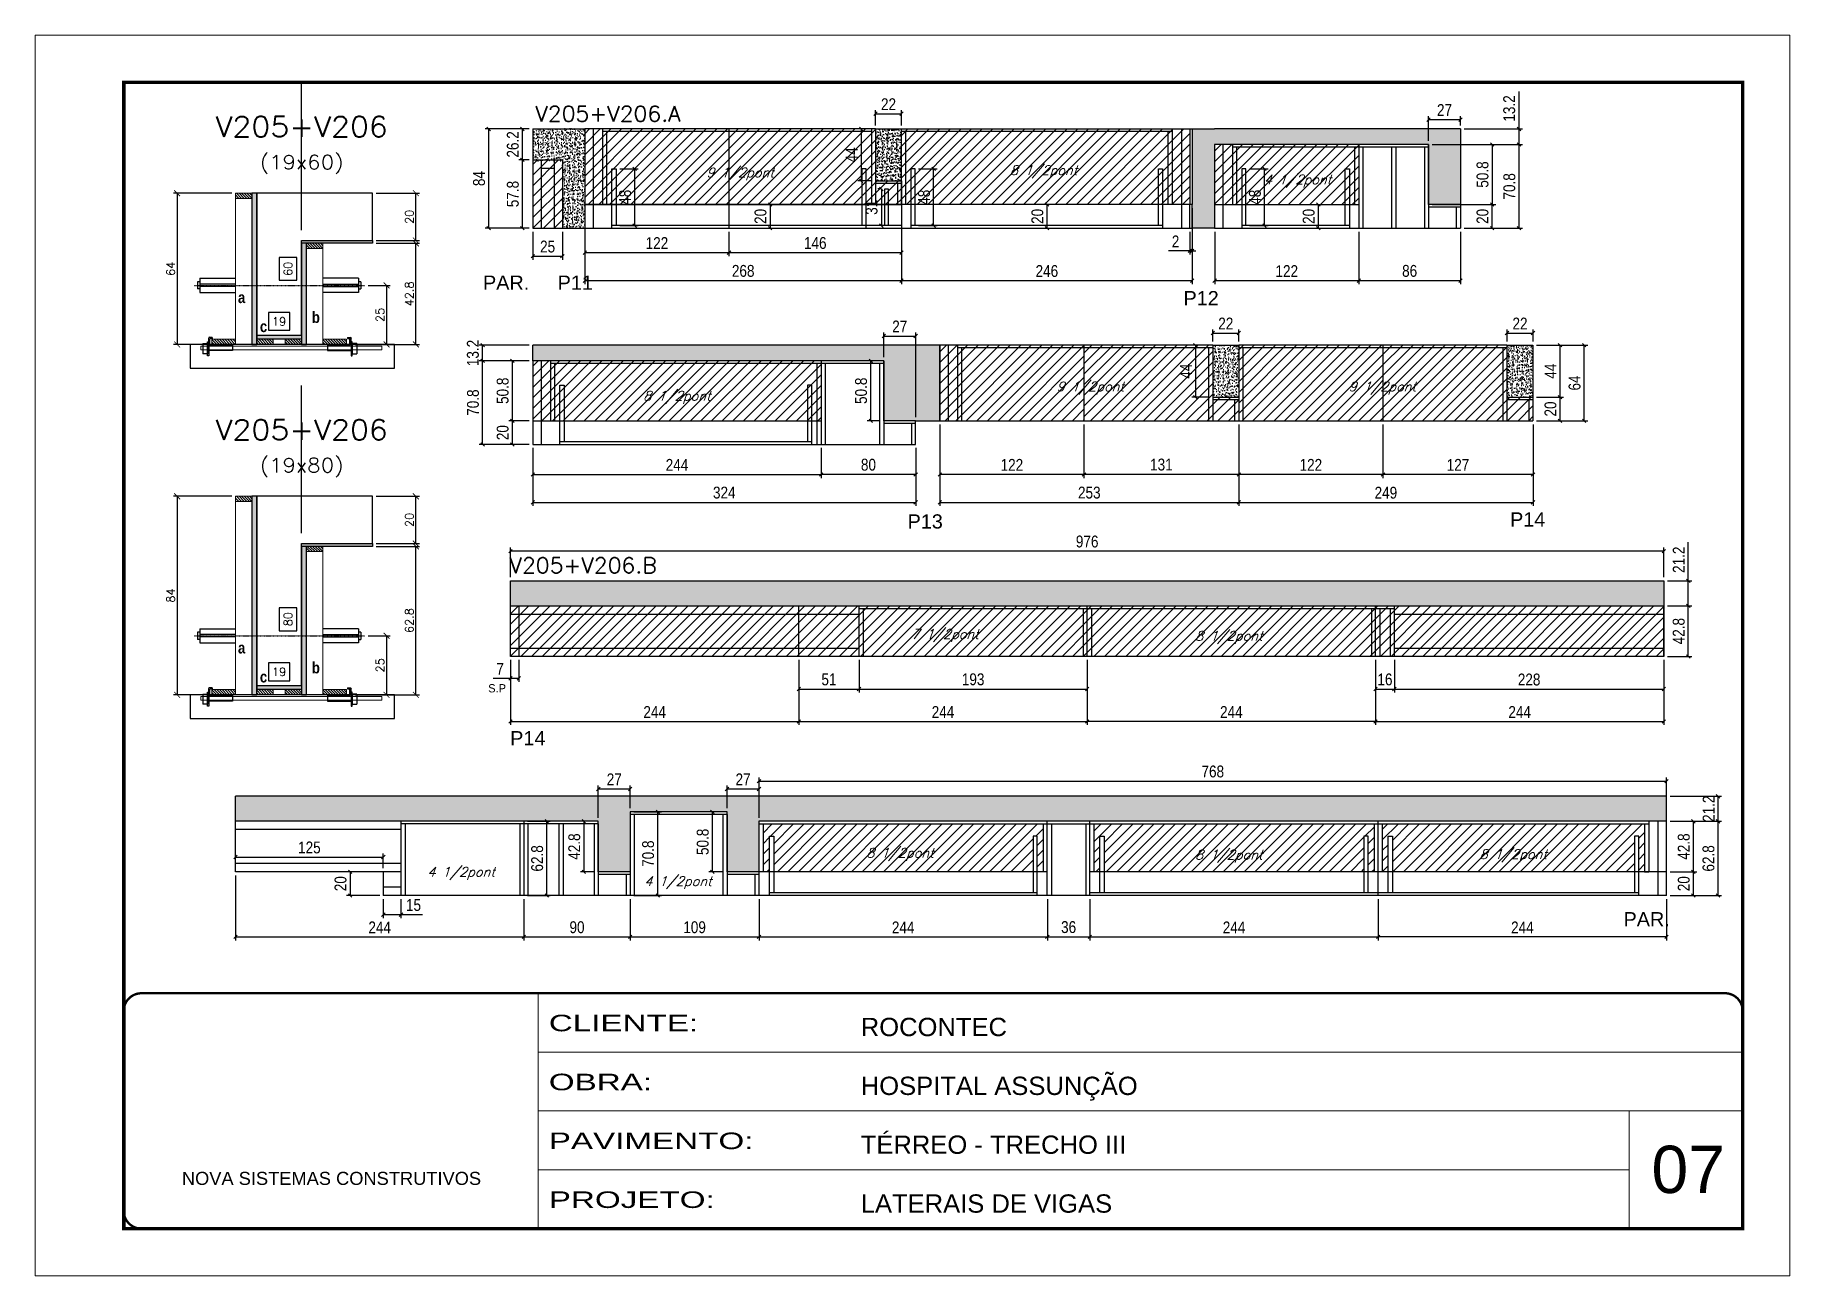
# Model space of a CAD drawing. Extents: x 137137 to 143418, y 10464 to 34486.
# Drawn here: x 140321 to 141806, y 32287 to 33337 of the extents above; entities that cross this region are included whole.
import ezdxf
from ezdxf.enums import TextEntityAlignment as Align

# ---------------------------------------------------------------- set-up
doc = ezdxf.new("R2010")
doc.units = 0
for name, pattern in [('CONTINUO', [0]), ('DASHED', [0.75, 0.5, -0.25]), ('HIDDEN', [0.375, 0.25, -0.125])]:
    doc.linetypes.add(name, pattern=pattern)
for name, color, linetype in [('5', 5, 'Continuous'), ('barrote', 251, 'Continuous'), ('COTA', 241, 'Continuous'), ('Cota Seção (2x)', 4, 'Continuous'), ('detalhes', 4, 'Continuous'), ('Painéis', 200, 'Continuous'), ('presilha', 1, 'Continuous'), ('SARR_2.2x7', 40, 'Continuous'), ('SARR_3.5x7', 81, 'Continuous'), ('TENSOR', 3, 'Continuous'), ('texto', 7, 'Continuous'), ('Texto de Titulo', 7, 'Continuous'), ('Texto Qtd Sarr', 242, 'Continuous')]:
    doc.layers.add(name, color=color, linetype=linetype)
for name, color, linetype, lineweight in [('CARIMBO', 255, 'Continuous', 9), ('CHAPA REAPROV', 6, 'Continuous', 13), ('CONCRETO', 251, 'Continuous', 25), ('Folhas', 255, 'Continuous', 9), ('Hachura', 251, 'Continuous', 9), ('Madeira', 126, 'Continuous', 18), ('SARRAFO DE PRESSAO', 251, 'DASHED', 9), ('SCO-___-LAJ', 2, 'Continuous', 0), ('Texto Seção', 7, 'Continuous', 15)]:
    doc.layers.add(name, color=color, linetype=linetype, lineweight=lineweight)
doc.styles.add('ARIAL', font='arial.ttf')
doc.styles.add('COTA TECNICA', font='techl___.ttf', dxfattribs={"height": 10})
doc.styles.add('REGUA-120', font='ROMANS.shx', dxfattribs={"height": 15})
doc.styles.add('Romans', font='romans.shx')
doc.styles.add('ROMAS860', font='ROMAS860.SHX')
doc.styles.get("Standard").update_dxf_attribs({"font": 'arial.ttf'})
doc.styles.add('TECNICA', font='techb___.ttf', dxfattribs={"height": 10})
doc.styles.add('Tecnologia', font='')
doc.styles.get('Tecnologia').set_extended_font_data('Forgotten Futurist')
doc.dimstyles.new('Cota Seção (2x)', dxfattribs={"dimtxt": 7, "dimasz": 5, "dimexe": 3, "dimexo": 3, "dimgap": 2, "dimtad": 3, "dimdec": 1, "dimlfac": 0.5, "dimzin": 12, "dimdsep": 46, "dimtxsty": 'Romans', "dimblk": 'ARCHTICK', "dimcen": 0, "dimclrd": 4, "dimclre": 4, "dimclrt": 1, "dimadec": 1, "dimazin": 3, "dimtfac": 1, "dimtdec": 1, "dimtmove": 0, "dimatfit": 3, "dimldrblk": 'OBLIQUE', "dimfxl": 1, "dimtolj": 1, "dimtzin": 12, "dimarcsym": 0})
doc.dimstyles.new('Cota Seção interna', dxfattribs={"dimtxt": 7, "dimasz": 6, "dimexe": 0.18, "dimexo": 2, "dimgap": -4, "dimtad": 3, "dimdec": 1, "dimlfac": 0.5, "dimzin": 12, "dimdsep": 46, "dimtxsty": 'Romans', "dimblk": 'ARCHTICK', "dimcen": 0.09, "dimse1": 1, "dimse2": 1, "dimsd1": 1, "dimsd2": 1, "dimclrd": 180, "dimclre": 5, "dimclrt": 1, "dimadec": 0, "dimazin": 3, "dimtfac": 1, "dimtdec": 1, "dimtofl": 0, "dimtmove": 0, "dimatfit": 3, "dimldrblk": 'ARCHTICK', "dimfxl": 1, "dimtolj": 1, "dimtzin": 0, "dimarcsym": 0})
doc.dimstyles.new('PAINEL', dxfattribs={"dimtxt": 10, "dimasz": 3, "dimexe": 3, "dimexo": 3, "dimgap": 3, "dimtad": 1, "dimdec": 1, "dimzin": 12, "dimdsep": 46, "dimtxsty": 'COTA TECNICA', "dimblk1": 'OBLIQUE', "dimblk2": 'OBLIQUE', "dimsah": 1, "dimcen": 0.9, "dimclrd": 4, "dimclre": 4, "dimclrt": 240, "dimadec": 1, "dimazin": 3, "dimtfac": 1, "dimtdec": 1, "dimtmove": 0, "dimatfit": 3, "dimfxl": 1, "dimtolj": 1, "dimtzin": 12, "dimarcsym": 0})
pattern_1 = [(50, (9052.9755, 1078.409), (5.46554007, -0.47817257), [0.5715, -6.2865]), (355, (9052.9755, 1078.409), (-1.05730264, 5.73170536), [0.4572, -5.02921753]), (100.4514447, (9053.431, 1078.369), (4.40823741, 5.25353256), [0.48570026, -5.34270734]), (46.1842, (9052.9755, 1079.933), (8.13237123, -1.26126984), [0.85725, -9.42975]), (96.6355576, (9053.653, 1079.828), (7.122124, 7.42278374), [0.7285507, -8.01406824]), (351.184151, (9052.9755, 1079.933), (7.122124, 7.42278374), [0.685799, -7.54379196]), (21, (9053.7375, 1079.552), (4.54843174, -3.06795595), [0.5715, -6.2865]), (326, (9053.7375, 1079.552), (1.85406085, 5.52563898), [0.4572, -5.0292]), (71.451445, (9054.1165, 1079.296), (6.40249258, 2.45768307), [0.48570026, -5.34269813]), (37.5, (9052.9755, 1078.4088), (0.092658098, 2.536651166), [0, -4.96824, 0, -5.1054, 0, -5.04825]), (7.5, (9052.9755, 1078.4088), (2.004589875, 3.005417245), [0, -2.91084, 0, -4.85394, 0, -1.92405]), (327.5, (9051.2762, 1078.4088), (4.067717855, -0.17186232), [0, -1.905, 0, -5.9436, 0, -7.8867]), (317.5, (9050.5142, 1078.4088), (4.44387544, 0.76279473), [0, -2.4765, 0, -3.94716, 0, -5.6007])]
pattern_2 = [(50, (10132.568, 1261.395), (5.46554007, -0.47817257), [0.5715, -6.2865]), (355, (10132.568, 1261.395), (-1.05730264, 5.73170536), [0.4572, -5.02921753]), (100.4514447, (10133.0236, 1261.355), (4.40823741, 5.25353256), [0.48570026, -5.34270734]), (46.1842, (10132.568, 1262.919), (8.13237123, -1.26126984), [0.85725, -9.42975]), (96.6355576, (10133.246, 1262.814), (7.122124, 7.42278374), [0.7285507, -8.01406824]), (351.184151, (10132.568, 1262.919), (7.122124, 7.42278374), [0.685799, -7.54379196]), (21, (10133.33, 1262.538), (4.54843174, -3.06795595), [0.5715, -6.2865]), (326, (10133.33, 1262.538), (1.85406085, 5.52563898), [0.4572, -5.0292]), (71.451445, (10133.709, 1262.2824), (6.40249258, 2.45768307), [0.48570026, -5.34269813]), (37.5, (10132.5681, 1261.395), (0.092658098, 2.536651166), [0, -4.96824, 0, -5.1054, 0, -5.04825]), (7.5, (10132.568, 1261.395), (2.004589875, 3.005417245), [0, -2.91084, 0, -4.85394, 0, -1.92405]), (327.5, (10130.8688, 1261.395), (4.067717855, -0.17186232), [0, -1.905, 0, -5.9436, 0, -7.8867]), (317.5, (10130.107, 1261.395), (4.44387544, 0.76279473), [0, -2.4765, 0, -3.94716, 0, -5.6007])]
pattern_3 = [(45, (0, 15.294), (-4.49012806, 4.49012806), [])]
pattern_4 = [(45, (257.494, -7.6755), (-4.49012806, 4.49012806), [])]
pattern_5 = [(50, (0, 15.294), (5.46554007, -0.47817257), [0.5715, -6.2865]), (355, (0, 15.294), (-1.05730264, 5.73170536), [0.4572, -5.02921753]), (100.4514447, (0.4555, 15.254), (4.40823741, 5.25353256), [0.48570026, -5.34270734]), (46.1842, (0, 16.818), (8.13237123, -1.26126984), [0.85725, -9.42975]), (96.6355576, (0.678, 16.713), (7.122124, 7.42278374), [0.7285507, -8.01406824]), (351.184151, (0, 16.818), (7.122124, 7.42278374), [0.685799, -7.54379196]), (21, (0.762, 16.437), (4.54843174, -3.06795595), [0.5715, -6.2865]), (326, (0.762, 16.437), (1.85406085, 5.52563898), [0.4572, -5.0292]), (71.451445, (1.141, 16.1813), (6.40249258, 2.45768307), [0.48570026, -5.34269813]), (37.5, (0, 15.294), (0.092658098, 2.536651166), [0, -4.96824, 0, -5.1054, 0, -5.04825]), (7.5, (0, 15.294), (2.004589875, 3.005417245), [0, -2.91084, 0, -4.85394, 0, -1.92405]), (327.5, (-1.6993, 15.294), (4.067717855, -0.17186232), [0, -1.905, 0, -5.9436, 0, -7.8867]), (317.5, (-2.4613, 15.294), (4.44387544, 0.76279473), [0, -2.4765, 0, -3.94716, 0, -5.6007])]

msp = doc.modelspace()

# ---------------------------------------------------------------- texts
at = {"layer": '5', "linetype": 'Continuous'}
for s, p in [('PAR.', (140699.85, 33121.73)), ('P11', (140763.01, 33121.73)), ('P12', (141292.64, 33108.61)), ('P13', (141059.13, 32919.66)), ('P14', (141568.98, 32921.34)), ('P14', (140722.84, 32736.22)), ('PAR.', (141665.01, 32583.04))]:
    msp.add_text(s, height=12, rotation=0.00004, dxfattribs=at).set_placement(p)
at = {"layer": 'CARIMBO', "style": 'ARIAL'}
msp.add_text('07', height=40, dxfattribs=at).set_placement((141688.65, 32357.34))
at = {"layer": 'detalhes', "style": 'TECNICA'}
for s, p in [('a', (140492.5, 33110.43)), ('b', (140555.05, 33093.59)), ('c', (140511.05, 33085.89)), ('a', (140492.5, 32813.93)), ('b', (140555.05, 32797.09)), ('c', (140511.05, 32789.4))]:
    msp.add_text(s, height=9.6, dxfattribs=at).set_placement(p)
at = {"layer": 'texto', "color": 2, "char_height": 8, "attachment_point": 5, "style": 'Romans'}
for s, insert in [('{\\Q19;\\C256;9 1/2pont}', (140917.41, 33219.68)), ('{\\Q19;\\C256;8 1/2pont}', (141174.25, 33221.52)), ('{\\Q19;\\C256;4 1/2pont}', (141389.17, 33213.61)), ('{\\Q19;\\C256;9 1/2pont}', (141213.79, 33038.53)), ('{\\Q19;\\C256;9 1/2pont}', (141460.91, 33038.53)), ('{\\Q19;\\C256;8 1/2pont}', (140863.96, 33030.63)), ('{\\Q19;\\C256;7 1/2pont}', (141090.86, 32829.03)), ('{\\Q19;\\C256;8 1/2pont}', (141331.04, 32827.47)), ('{\\Q19;\\C256;8 1/2pont}', (141052.72, 32643.89)), ('{\\Q19;\\C256;8 1/2pont}', (141331.04, 32642.32)), ('{\\Q19;\\C256;8 1/2pont}', (141571.71, 32642.76)), ('{\\Q19;\\C256;4 1/2pont}', (140681.36, 32627.75)), ('{\\Q19;\\C256;4 1/2pont}', (140864.84, 32619.96))]:
    msp.add_mtext(s, dxfattribs=dict(at, insert=insert))
at = {"layer": 'texto', "color": 4, "insert": (140711.75, 32784.42), "char_height": 7, "attachment_point": 5, "style": 'ROMAS860'}
msp.add_mtext('S.P', dxfattribs=at)
at = {"layer": 'Texto Seção', "style": 'REGUA-120', "width": 1.05}
for s, p in [('V205+V206.A', (140744.18, 33264.15)), ('V205+V206.B', (140722.28, 32882))]:
    msp.add_text(s, height=13, dxfattribs=at).set_placement(p)

# ---------------------------------------------------------------- blocks, each defined once
blk = doc.blocks.new('_Oblique')
at = {"color": 0, "linetype": 'ByBlock', "lineweight": -2}
blk.add_line((-0.5, -0.5), (0.5, 0.5), dxfattribs=at)
blk = doc.blocks.new('*D202')
at = {"layer": 'COTA', "color": 4, "linetype": 'ByBlock', "lineweight": -2, "transparency": 16777216}
for p, q in [((140723.1, 32808.4), (140723.1, 32753.4)), ((140967.1, 32808.4), (140967.1, 32753.4)), ((140723.1, 32756.4), (140967.1, 32756.4))]:
    blk.add_line(p, q, dxfattribs=at)
at = {"layer": 'Defpoints', "color": 0, "linetype": 'ByBlock', "transparency": 16777216}
for p in [(140723.1, 32811.4), (140967.1, 32811.4), (140967.1, 32756.4)]:
    blk.add_point(p, dxfattribs=at)
at = {"layer": 'COTA', "color": 4, "linetype": 'ByBlock', "lineweight": -2, "transparency": 16777216, "xscale": 3, "yscale": 3, "zscale": 3, "rotation": 180}
blk.add_blockref('_Oblique', (140723.1, 32756.4), dxfattribs=at)
at = {"layer": 'COTA', "color": 4, "linetype": 'ByBlock', "lineweight": -2, "transparency": 16777216, "xscale": 3, "yscale": 3, "zscale": 3}
blk.add_blockref('_Oblique', (140967.1, 32756.4), dxfattribs=at)
at = {"layer": 'COTA', "color": 240, "linetype": 'ByBlock', "transparency": 16777216, "insert": (140845.1, 32764.4), "char_height": 10, "attachment_point": 5, "style": 'COTA TECNICA'}
blk.add_mtext('\\A1;244', dxfattribs=at)
blk = doc.blocks.new('*D203')
at = {"layer": 'COTA', "color": 4, "linetype": 'ByBlock', "lineweight": -2, "transparency": 16777216}
for p, q in [((140967.1, 32808.4), (140967.1, 32753.4)), ((141211.1, 32808.4), (141211.1, 32753.4)), ((140967.1, 32756.4), (141211.1, 32756.4))]:
    blk.add_line(p, q, dxfattribs=at)
at = {"layer": 'Defpoints', "color": 0, "linetype": 'ByBlock', "transparency": 16777216}
for p in [(140967.1, 32811.4), (141211.1, 32811.4), (141211.1, 32756.4)]:
    blk.add_point(p, dxfattribs=at)
at = {"layer": 'COTA', "color": 4, "linetype": 'ByBlock', "lineweight": -2, "transparency": 16777216, "xscale": 3, "yscale": 3, "zscale": 3, "rotation": 180}
blk.add_blockref('_Oblique', (140967.1, 32756.4), dxfattribs=at)
at = {"layer": 'COTA', "color": 4, "linetype": 'ByBlock', "lineweight": -2, "transparency": 16777216, "xscale": 3, "yscale": 3, "zscale": 3}
blk.add_blockref('_Oblique', (141211.1, 32756.4), dxfattribs=at)
at = {"layer": 'COTA', "color": 240, "linetype": 'ByBlock', "transparency": 16777216, "insert": (141089.1, 32764.4), "char_height": 10, "attachment_point": 5, "style": 'COTA TECNICA'}
blk.add_mtext('\\A1;244', dxfattribs=at)
blk = doc.blocks.new('*D204')
at = {"layer": 'COTA', "color": 4, "linetype": 'ByBlock', "lineweight": -2, "transparency": 16777216}
for p, q in [((141032, 33260.8), (141032, 33273.7)), ((141032, 33270.7), (141054, 33270.7)), ((141054, 33260.8), (141054, 33273.7))]:
    blk.add_line(p, q, dxfattribs=at)
at = {"layer": 'Defpoints', "color": 0, "linetype": 'ByBlock', "transparency": 16777216}
for p in [(141054, 33270.7), (141032, 33257.8), (141054, 33257.8)]:
    blk.add_point(p, dxfattribs=at)
at = {"layer": 'COTA', "color": 4, "linetype": 'ByBlock', "lineweight": -2, "transparency": 16777216, "xscale": 3, "yscale": 3, "zscale": 3, "rotation": 180}
blk.add_blockref('_Oblique', (141032, 33270.7), dxfattribs=at)
at = {"layer": 'COTA', "color": 4, "linetype": 'ByBlock', "lineweight": -2, "transparency": 16777216, "xscale": 3, "yscale": 3, "zscale": 3}
blk.add_blockref('_Oblique', (141054, 33270.7), dxfattribs=at)
at = {"layer": 'COTA', "color": 240, "linetype": 'ByBlock', "transparency": 16777216, "insert": (141043, 33278.7), "char_height": 10, "attachment_point": 5, "style": 'COTA TECNICA'}
blk.add_mtext('\\A1;22', dxfattribs=at)
blk = doc.blocks.new('*D47')
at = {"layer": 'COTA', "color": 4, "linetype": 'ByBlock', "lineweight": -2, "transparency": 16777216}
for p, q in [((141211.1, 32808.4), (141211.1, 32753.4)), ((141455.1, 32808.4), (141455.1, 32753.4)), ((141455.1, 32756.4), (141211.1, 32756.4))]:
    blk.add_line(p, q, dxfattribs=at)
at = {"layer": 'Defpoints', "color": 0, "linetype": 'ByBlock', "transparency": 16777216}
for p in [(141211.1, 32811.4), (141455.1, 32811.4), (141211.1, 32756.4)]:
    blk.add_point(p, dxfattribs=at)
at = {"layer": 'COTA', "color": 4, "linetype": 'ByBlock', "lineweight": -2, "transparency": 16777216, "xscale": 3, "yscale": 3, "zscale": 3, "rotation": 180}
blk.add_blockref('_Oblique', (141211.1, 32756.4), dxfattribs=at)
at = {"layer": 'COTA', "color": 4, "linetype": 'ByBlock', "lineweight": -2, "transparency": 16777216, "xscale": 3, "yscale": 3, "zscale": 3}
blk.add_blockref('_Oblique', (141455.1, 32756.4), dxfattribs=at)
at = {"layer": 'COTA', "color": 240, "linetype": 'ByBlock', "transparency": 16777216, "insert": (141333.1, 32764.4), "char_height": 10, "attachment_point": 5, "style": 'COTA TECNICA'}
blk.add_mtext('\\A1;244', dxfattribs=at)
blk = doc.blocks.new('*D205')
at = {"layer": 'COTA', "color": 4, "linetype": 'ByBlock', "lineweight": -2, "transparency": 16777216}
for p, q in [((140739, 33231.6), (140730.2, 33231.6)), ((140733.2, 33173.8), (140733.2, 33231.6)), ((140739, 33173.8), (140730.2, 33173.8))]:
    blk.add_line(p, q, dxfattribs=at)
at = {"layer": 'Defpoints', "color": 0, "linetype": 'ByBlock', "transparency": 16777216}
for p in [(140733.2, 33231.6), (140742, 33231.6), (140742, 33173.8)]:
    blk.add_point(p, dxfattribs=at)
at = {"layer": 'COTA', "color": 4, "linetype": 'ByBlock', "lineweight": -2, "transparency": 16777216, "xscale": 3, "yscale": 3, "zscale": 3}
for p, rotation in [((140733.2, 33231.6), 90), ((140733.2, 33173.8), 270)]:
    blk.add_blockref('_Oblique', p, dxfattribs=dict(at, rotation=rotation))
at = {"layer": 'COTA', "color": 240, "linetype": 'ByBlock', "transparency": 16777216, "insert": (140725.1, 33202.7), "char_height": 10, "attachment_point": 5, "rotation": 90, "style": 'COTA TECNICA'}
blk.add_mtext('\\A1;57.8', dxfattribs=at)
blk = doc.blocks.new('*D206')
at = {"layer": 'COTA', "color": 4, "linetype": 'ByBlock', "lineweight": -2, "transparency": 16777216}
for p, q in [((140742, 33170.8), (140742, 33147.1)), ((140767, 33170.8), (140767, 33147.1)), ((140742, 33150.1), (140767, 33150.1))]:
    blk.add_line(p, q, dxfattribs=at)
at = {"layer": 'Defpoints', "color": 0, "linetype": 'ByBlock', "transparency": 16777216}
for p in [(140742, 33173.8), (140767, 33173.8), (140767, 33150.1)]:
    blk.add_point(p, dxfattribs=at)
at = {"layer": 'COTA', "color": 4, "linetype": 'ByBlock', "lineweight": -2, "transparency": 16777216, "xscale": 3, "yscale": 3, "zscale": 3, "rotation": 180}
blk.add_blockref('_Oblique', (140742, 33150.1), dxfattribs=at)
at = {"layer": 'COTA', "color": 4, "linetype": 'ByBlock', "lineweight": -2, "transparency": 16777216, "xscale": 3, "yscale": 3, "zscale": 3}
blk.add_blockref('_Oblique', (140767, 33150.1), dxfattribs=at)
at = {"layer": 'COTA', "color": 240, "linetype": 'ByBlock', "transparency": 16777216, "insert": (140754.5, 33158.2), "char_height": 10, "attachment_point": 5, "style": 'COTA TECNICA'}
blk.add_mtext('\\A1;25', dxfattribs=at)
blk = doc.blocks.new('*D185')
at = {"layer": 'COTA', "color": 4, "linetype": 'ByBlock', "lineweight": -2, "transparency": 16777216}
for p, q in [((140739, 33257.8), (140730.2, 33257.8)), ((140733.2, 33231.6), (140733.2, 33257.8)), ((140739, 33231.6), (140730.2, 33231.6))]:
    blk.add_line(p, q, dxfattribs=at)
at = {"layer": 'Defpoints', "color": 0, "linetype": 'ByBlock', "transparency": 16777216}
for p in [(140733.2, 33257.8), (140742, 33257.8), (140742, 33231.6)]:
    blk.add_point(p, dxfattribs=at)
at = {"layer": 'COTA', "color": 4, "linetype": 'ByBlock', "lineweight": -2, "transparency": 16777216, "xscale": 3, "yscale": 3, "zscale": 3}
for p, rotation in [((140733.2, 33257.8), 90), ((140733.2, 33231.6), 270)]:
    blk.add_blockref('_Oblique', p, dxfattribs=dict(at, rotation=rotation))
at = {"layer": 'COTA', "color": 240, "linetype": 'ByBlock', "transparency": 16777216, "insert": (140725.1, 33244.7), "char_height": 10, "attachment_point": 5, "rotation": 90, "style": 'COTA TECNICA'}
blk.add_mtext('\\A1;26.2', dxfattribs=at)
blk = doc.blocks.new('*D186')
at = {"layer": 'COTA', "color": 4, "linetype": 'ByBlock', "lineweight": -2, "transparency": 16777216}
for p, q in [((140739, 33257.8), (140701.6, 33257.8)), ((140704.6, 33257.8), (140704.6, 33173.8)), ((140739, 33173.8), (140701.6, 33173.8))]:
    blk.add_line(p, q, dxfattribs=at)
at = {"layer": 'Defpoints', "color": 0, "linetype": 'ByBlock', "transparency": 16777216}
for p in [(140742, 33257.8), (140704.6, 33173.8), (140742, 33173.8)]:
    blk.add_point(p, dxfattribs=at)
at = {"layer": 'COTA', "color": 4, "linetype": 'ByBlock', "lineweight": -2, "transparency": 16777216, "xscale": 3, "yscale": 3, "zscale": 3}
for p, rotation in [((140704.6, 33257.8), 90), ((140704.6, 33173.8), 270)]:
    blk.add_blockref('_Oblique', p, dxfattribs=dict(at, rotation=rotation))
at = {"layer": 'COTA', "color": 240, "linetype": 'ByBlock', "transparency": 16777216, "insert": (140696.5, 33215.8), "char_height": 10, "attachment_point": 5, "rotation": 90, "style": 'COTA TECNICA'}
blk.add_mtext('\\A1;84', dxfattribs=at)
blk = doc.blocks.new('*D187')
at = {"layer": 'COTA', "color": 4, "linetype": 'ByBlock', "lineweight": -2, "transparency": 16777216}
for p, q in [((140786, 33190.8), (140786, 33126.4)), ((141054, 33190.8), (141054, 33126.4)), ((140786, 33129.4), (141054, 33129.4))]:
    blk.add_line(p, q, dxfattribs=at)
at = {"layer": 'Defpoints', "color": 0, "linetype": 'ByBlock', "transparency": 16777216}
for p in [(140786, 33193.8), (141054, 33193.8), (141054, 33129.4)]:
    blk.add_point(p, dxfattribs=at)
at = {"layer": 'COTA', "color": 4, "linetype": 'ByBlock', "lineweight": -2, "transparency": 16777216, "xscale": 3, "yscale": 3, "zscale": 3, "rotation": 180}
blk.add_blockref('_Oblique', (140786, 33129.4), dxfattribs=at)
at = {"layer": 'COTA', "color": 4, "linetype": 'ByBlock', "lineweight": -2, "transparency": 16777216, "xscale": 3, "yscale": 3, "zscale": 3}
blk.add_blockref('_Oblique', (141054, 33129.4), dxfattribs=at)
at = {"layer": 'COTA', "color": 240, "linetype": 'ByBlock', "transparency": 16777216, "insert": (140920, 33137.6), "char_height": 10, "attachment_point": 5, "style": 'COTA TECNICA'}
blk.add_mtext('\\A1;268', dxfattribs=at)
blk = doc.blocks.new('*D188')
at = {"layer": 'COTA', "color": 4, "linetype": 'ByBlock', "lineweight": -2, "transparency": 16777216}
for p, q in [((141029, 33257.8), (141016.9, 33257.8)), ((141019.9, 33257.8), (141019.9, 33213.8)), ((141029, 33213.8), (141016.9, 33213.8))]:
    blk.add_line(p, q, dxfattribs=at)
at = {"layer": 'Defpoints', "color": 0, "linetype": 'ByBlock', "transparency": 16777216}
for p in [(141032, 33257.8), (141019.9, 33213.8), (141032, 33213.8)]:
    blk.add_point(p, dxfattribs=at)
at = {"layer": 'COTA', "color": 4, "linetype": 'ByBlock', "lineweight": -2, "transparency": 16777216, "xscale": 3, "yscale": 3, "zscale": 3}
for p, rotation in [((141019.9, 33257.8), 90), ((141019.9, 33213.8), 270)]:
    blk.add_blockref('_Oblique', p, dxfattribs=dict(at, rotation=rotation))
at = {"layer": 'COTA', "color": 240, "linetype": 'ByBlock', "transparency": 16777216, "insert": (141011.8, 33235.8), "char_height": 10, "attachment_point": 5, "rotation": 90, "style": 'COTA TECNICA'}
blk.add_mtext('\\A1;44', dxfattribs=at)
blk = doc.blocks.new('*D189')
at = {"layer": 'COTA', "color": 4, "linetype": 'ByBlock', "lineweight": -2, "transparency": 16777216}
for p, q in [((141054, 33170.8), (141054, 33126.4)), ((141300, 33170.8), (141300, 33126.4)), ((141054, 33129.4), (141300, 33129.4))]:
    blk.add_line(p, q, dxfattribs=at)
at = {"layer": 'Defpoints', "color": 0, "linetype": 'ByBlock', "transparency": 16777216}
for p in [(141054, 33173.8), (141300, 33173.8), (141300, 33129.4)]:
    blk.add_point(p, dxfattribs=at)
at = {"layer": 'COTA', "color": 4, "linetype": 'ByBlock', "lineweight": -2, "transparency": 16777216, "xscale": 3, "yscale": 3, "zscale": 3, "rotation": 180}
blk.add_blockref('_Oblique', (141054, 33129.4), dxfattribs=at)
at = {"layer": 'COTA', "color": 4, "linetype": 'ByBlock', "lineweight": -2, "transparency": 16777216, "xscale": 3, "yscale": 3, "zscale": 3}
blk.add_blockref('_Oblique', (141300, 33129.4), dxfattribs=at)
at = {"layer": 'COTA', "color": 240, "linetype": 'ByBlock', "transparency": 16777216, "insert": (141177, 33137.5), "char_height": 10, "attachment_point": 5, "style": 'COTA TECNICA'}
blk.add_mtext('\\A1;246', dxfattribs=at)
blk = doc.blocks.new('*D41')
at = {"layer": 'COTA', "color": 4, "linetype": 'ByBlock', "lineweight": -2, "transparency": 16777216}
for p, q in [((140742, 32987.8), (140742, 32938.8)), ((141066, 32987.8), (141066, 32938.8)), ((140742, 32941.8), (141066, 32941.8))]:
    blk.add_line(p, q, dxfattribs=at)
at = {"layer": 'Defpoints', "color": 0, "linetype": 'ByBlock', "transparency": 16777216}
for p in [(140742, 32990.8), (141066, 32990.8), (141066, 32941.8)]:
    blk.add_point(p, dxfattribs=at)
at = {"layer": 'COTA', "color": 4, "linetype": 'ByBlock', "lineweight": -2, "transparency": 16777216, "xscale": 3, "yscale": 3, "zscale": 3, "rotation": 180}
blk.add_blockref('_Oblique', (140742, 32941.8), dxfattribs=at)
at = {"layer": 'COTA', "color": 4, "linetype": 'ByBlock', "lineweight": -2, "transparency": 16777216, "xscale": 3, "yscale": 3, "zscale": 3}
blk.add_blockref('_Oblique', (141066, 32941.8), dxfattribs=at)
at = {"layer": 'COTA', "color": 240, "linetype": 'ByBlock', "transparency": 16777216, "insert": (140904, 32950), "char_height": 10, "attachment_point": 5, "style": 'COTA TECNICA'}
blk.add_mtext('\\A1;324', dxfattribs=at)
blk = doc.blocks.new('*D190')
at = {"layer": 'COTA', "color": 4, "linetype": 'ByBlock', "lineweight": -2, "transparency": 16777216}
for p, q in [((141086.4, 33007.8), (141086.4, 32938.8)), ((141339.4, 33007.8), (141339.4, 32938.8)), ((141086.4, 32941.8), (141339.4, 32941.8))]:
    blk.add_line(p, q, dxfattribs=at)
at = {"layer": 'Defpoints', "color": 0, "linetype": 'ByBlock', "transparency": 16777216}
for p in [(141086.4, 33010.8), (141339.4, 33010.8), (141339.4, 32941.8)]:
    blk.add_point(p, dxfattribs=at)
at = {"layer": 'COTA', "color": 4, "linetype": 'ByBlock', "lineweight": -2, "transparency": 16777216, "xscale": 3, "yscale": 3, "zscale": 3, "rotation": 180}
blk.add_blockref('_Oblique', (141086.4, 32941.8), dxfattribs=at)
at = {"layer": 'COTA', "color": 4, "linetype": 'ByBlock', "lineweight": -2, "transparency": 16777216, "xscale": 3, "yscale": 3, "zscale": 3}
blk.add_blockref('_Oblique', (141339.4, 32941.8), dxfattribs=at)
at = {"layer": 'COTA', "color": 240, "linetype": 'ByBlock', "transparency": 16777216, "insert": (141212.9, 32950), "char_height": 10, "attachment_point": 5, "style": 'COTA TECNICA'}
blk.add_mtext('\\A1;253', dxfattribs=at)
blk = doc.blocks.new('*D191')
at = {"layer": 'COTA', "color": 4, "linetype": 'ByBlock', "lineweight": -2, "transparency": 16777216}
for p, q in [((141339.4, 33007.8), (141339.4, 32938.8)), ((141588.4, 33007.8), (141588.4, 32938.8)), ((141339.4, 32941.8), (141588.4, 32941.8))]:
    blk.add_line(p, q, dxfattribs=at)
at = {"layer": 'Defpoints', "color": 0, "linetype": 'ByBlock', "transparency": 16777216}
for p in [(141339.4, 33010.8), (141588.4, 33010.8), (141588.4, 32941.8)]:
    blk.add_point(p, dxfattribs=at)
at = {"layer": 'COTA', "color": 4, "linetype": 'ByBlock', "lineweight": -2, "transparency": 16777216, "xscale": 3, "yscale": 3, "zscale": 3, "rotation": 180}
blk.add_blockref('_Oblique', (141339.4, 32941.8), dxfattribs=at)
at = {"layer": 'COTA', "color": 4, "linetype": 'ByBlock', "lineweight": -2, "transparency": 16777216, "xscale": 3, "yscale": 3, "zscale": 3}
blk.add_blockref('_Oblique', (141588.4, 32941.8), dxfattribs=at)
at = {"layer": 'COTA', "color": 240, "linetype": 'ByBlock', "transparency": 16777216, "insert": (141463.9, 32949.9), "char_height": 10, "attachment_point": 5, "style": 'COTA TECNICA'}
blk.add_mtext('\\A1;249', dxfattribs=at)
blk = doc.blocks.new('*D192')
at = {"layer": 'COTA', "color": 4, "linetype": 'ByBlock', "lineweight": -2, "transparency": 16777216}
for p, q in [((141317.4, 33077.8), (141317.4, 33088.1)), ((141339.4, 33077.8), (141339.4, 33088.1)), ((141317.4, 33085.1), (141339.4, 33085.1))]:
    blk.add_line(p, q, dxfattribs=at)
at = {"layer": 'Defpoints', "color": 0, "linetype": 'ByBlock', "transparency": 16777216}
for p in [(141317.4, 33074.8), (141339.4, 33085.1), (141339.4, 33074.8)]:
    blk.add_point(p, dxfattribs=at)
at = {"layer": 'COTA', "color": 4, "linetype": 'ByBlock', "lineweight": -2, "transparency": 16777216, "xscale": 3, "yscale": 3, "zscale": 3, "rotation": 180}
blk.add_blockref('_Oblique', (141317.4, 33085.1), dxfattribs=at)
at = {"layer": 'COTA', "color": 4, "linetype": 'ByBlock', "lineweight": -2, "transparency": 16777216, "xscale": 3, "yscale": 3, "zscale": 3}
blk.add_blockref('_Oblique', (141339.4, 33085.1), dxfattribs=at)
at = {"layer": 'COTA', "color": 240, "linetype": 'ByBlock', "transparency": 16777216, "insert": (141328.4, 33093.1), "char_height": 10, "attachment_point": 5, "style": 'COTA TECNICA'}
blk.add_mtext('\\A1;22', dxfattribs=at)
blk = doc.blocks.new('*D193')
at = {"layer": 'COTA', "color": 4, "linetype": 'ByBlock', "lineweight": -2, "transparency": 16777216}
for p, q in [((141314.4, 33074.8), (141299.7, 33074.8)), ((141302.7, 33074.8), (141302.7, 33030.8)), ((141314.4, 33030.8), (141299.7, 33030.8))]:
    blk.add_line(p, q, dxfattribs=at)
at = {"layer": 'Defpoints', "color": 0, "linetype": 'ByBlock', "transparency": 16777216}
for p in [(141317.4, 33074.8), (141302.7, 33030.8), (141317.4, 33030.8)]:
    blk.add_point(p, dxfattribs=at)
at = {"layer": 'COTA', "color": 4, "linetype": 'ByBlock', "lineweight": -2, "transparency": 16777216, "xscale": 3, "yscale": 3, "zscale": 3}
for p, rotation in [((141302.7, 33074.8), 90), ((141302.7, 33030.8), 270)]:
    blk.add_blockref('_Oblique', p, dxfattribs=dict(at, rotation=rotation))
at = {"layer": 'COTA', "color": 240, "linetype": 'ByBlock', "transparency": 16777216, "insert": (141294.7, 33052.8), "char_height": 10, "attachment_point": 5, "rotation": 90, "style": 'COTA TECNICA'}
blk.add_mtext('\\A1;44', dxfattribs=at)
blk = doc.blocks.new('*D194')
at = {"layer": 'COTA', "color": 4, "linetype": 'ByBlock', "lineweight": -2, "transparency": 16777216}
for p, q in [((140786, 33190.8), (140786, 33150.1)), ((140908, 33170.8), (140908, 33150.1)), ((140786, 33153.1), (140908, 33153.1))]:
    blk.add_line(p, q, dxfattribs=at)
at = {"layer": 'Defpoints', "color": 0, "linetype": 'ByBlock', "transparency": 16777216}
for p in [(140786, 33193.8), (140908, 33173.8), (140908, 33153.1)]:
    blk.add_point(p, dxfattribs=at)
at = {"layer": 'COTA', "color": 4, "linetype": 'ByBlock', "lineweight": -2, "transparency": 16777216, "xscale": 3, "yscale": 3, "zscale": 3, "rotation": 180}
blk.add_blockref('_Oblique', (140786, 33153.1), dxfattribs=at)
at = {"layer": 'COTA', "color": 4, "linetype": 'ByBlock', "lineweight": -2, "transparency": 16777216, "xscale": 3, "yscale": 3, "zscale": 3}
blk.add_blockref('_Oblique', (140908, 33153.1), dxfattribs=at)
at = {"layer": 'COTA', "color": 240, "linetype": 'ByBlock', "transparency": 16777216, "insert": (140847, 33161.2), "char_height": 10, "attachment_point": 5, "style": 'COTA TECNICA'}
blk.add_mtext('\\A1;122', dxfattribs=at)
blk = doc.blocks.new('*D195')
at = {"layer": 'COTA', "color": 4, "linetype": 'ByBlock', "lineweight": -2, "transparency": 16777216}
for p, q in [((141054, 33190.8), (141054, 33150.1)), ((140908, 33170.8), (140908, 33150.1)), ((140908, 33153.1), (141054, 33153.1))]:
    blk.add_line(p, q, dxfattribs=at)
at = {"layer": 'Defpoints', "color": 0, "linetype": 'ByBlock', "transparency": 16777216}
for p in [(141054, 33193.8), (140908, 33173.8), (141054, 33153.1)]:
    blk.add_point(p, dxfattribs=at)
at = {"layer": 'COTA', "color": 4, "linetype": 'ByBlock', "lineweight": -2, "transparency": 16777216, "xscale": 3, "yscale": 3, "zscale": 3, "rotation": 180}
blk.add_blockref('_Oblique', (140908, 33153.1), dxfattribs=at)
at = {"layer": 'COTA', "color": 4, "linetype": 'ByBlock', "lineweight": -2, "transparency": 16777216, "xscale": 3, "yscale": 3, "zscale": 3}
blk.add_blockref('_Oblique', (141054, 33153.1), dxfattribs=at)
at = {"layer": 'COTA', "color": 240, "linetype": 'ByBlock', "transparency": 16777216, "insert": (140981, 33161.2), "char_height": 10, "attachment_point": 5, "style": 'COTA TECNICA'}
blk.add_mtext('\\A1;146', dxfattribs=at)
blk = doc.blocks.new('*D42')
at = {"layer": 'COTA', "color": 4, "linetype": 'ByBlock', "lineweight": -2, "transparency": 16777216}
for p, q in [((140986, 32987.8), (140986, 32962.4)), ((141066, 32987.8), (141066, 32962.4)), ((141066, 32965.4), (140986, 32965.4))]:
    blk.add_line(p, q, dxfattribs=at)
at = {"layer": 'Defpoints', "color": 0, "linetype": 'ByBlock', "transparency": 16777216}
for p in [(140986, 32990.8), (141066, 32990.8), (140986, 32965.4)]:
    blk.add_point(p, dxfattribs=at)
at = {"layer": 'COTA', "color": 4, "linetype": 'ByBlock', "lineweight": -2, "transparency": 16777216, "xscale": 3, "yscale": 3, "zscale": 3, "rotation": 180}
blk.add_blockref('_Oblique', (140986, 32965.4), dxfattribs=at)
at = {"layer": 'COTA', "color": 4, "linetype": 'ByBlock', "lineweight": -2, "transparency": 16777216, "xscale": 3, "yscale": 3, "zscale": 3}
blk.add_blockref('_Oblique', (141066, 32965.4), dxfattribs=at)
at = {"layer": 'COTA', "color": 240, "linetype": 'ByBlock', "transparency": 16777216, "insert": (141026, 32973.6), "char_height": 10, "attachment_point": 5, "style": 'COTA TECNICA'}
blk.add_mtext('\\A1;80', dxfattribs=at)
blk = doc.blocks.new('*D196')
at = {"layer": 'COTA', "color": 4, "linetype": 'ByBlock', "lineweight": -2, "transparency": 16777216}
for p, q in [((141086.4, 33007.8), (141086.4, 32962.4)), ((141208.4, 33007.8), (141208.4, 32962.4)), ((141208.4, 32965.4), (141086.4, 32965.4))]:
    blk.add_line(p, q, dxfattribs=at)
at = {"layer": 'Defpoints', "color": 0, "linetype": 'ByBlock', "transparency": 16777216}
for p in [(141086.4, 33010.8), (141208.4, 33010.8), (141086.4, 32965.4)]:
    blk.add_point(p, dxfattribs=at)
at = {"layer": 'COTA', "color": 4, "linetype": 'ByBlock', "lineweight": -2, "transparency": 16777216, "xscale": 3, "yscale": 3, "zscale": 3, "rotation": 180}
blk.add_blockref('_Oblique', (141086.4, 32965.4), dxfattribs=at)
at = {"layer": 'COTA', "color": 4, "linetype": 'ByBlock', "lineweight": -2, "transparency": 16777216, "xscale": 3, "yscale": 3, "zscale": 3}
blk.add_blockref('_Oblique', (141208.4, 32965.4), dxfattribs=at)
at = {"layer": 'COTA', "color": 240, "linetype": 'ByBlock', "transparency": 16777216, "insert": (141147.4, 32973.5), "char_height": 10, "attachment_point": 5, "style": 'COTA TECNICA'}
blk.add_mtext('\\A1;122', dxfattribs=at)
blk = doc.blocks.new('*D197')
at = {"layer": 'COTA', "color": 4, "linetype": 'ByBlock', "lineweight": -2, "transparency": 16777216}
for p, q in [((141208.4, 33007.8), (141208.4, 32962.4)), ((141339.4, 33007.8), (141339.4, 32962.4)), ((141339.4, 32965.4), (141208.4, 32965.4))]:
    blk.add_line(p, q, dxfattribs=at)
at = {"layer": 'Defpoints', "color": 0, "linetype": 'ByBlock', "transparency": 16777216}
for p in [(141208.4, 33010.8), (141339.4, 33010.8), (141208.4, 32965.4)]:
    blk.add_point(p, dxfattribs=at)
at = {"layer": 'COTA', "color": 4, "linetype": 'ByBlock', "lineweight": -2, "transparency": 16777216, "xscale": 3, "yscale": 3, "zscale": 3, "rotation": 180}
blk.add_blockref('_Oblique', (141208.4, 32965.4), dxfattribs=at)
at = {"layer": 'COTA', "color": 4, "linetype": 'ByBlock', "lineweight": -2, "transparency": 16777216, "xscale": 3, "yscale": 3, "zscale": 3}
blk.add_blockref('_Oblique', (141339.4, 32965.4), dxfattribs=at)
at = {"layer": 'COTA', "color": 240, "linetype": 'ByBlock', "transparency": 16777216, "insert": (141273.9, 32973.7), "char_height": 10, "attachment_point": 5, "style": 'COTA TECNICA'}
blk.add_mtext('\\A1;131', dxfattribs=at)
blk = doc.blocks.new('*D198')
at = {"layer": 'COTA', "color": 4, "linetype": 'ByBlock', "lineweight": -2, "transparency": 16777216}
for p, q in [((141339.4, 33007.8), (141339.4, 32962.4)), ((141461.4, 33007.8), (141461.4, 32962.4)), ((141461.4, 32965.4), (141339.4, 32965.4))]:
    blk.add_line(p, q, dxfattribs=at)
at = {"layer": 'Defpoints', "color": 0, "linetype": 'ByBlock', "transparency": 16777216}
for p in [(141339.4, 33010.8), (141461.4, 33010.8), (141339.4, 32965.4)]:
    blk.add_point(p, dxfattribs=at)
at = {"layer": 'COTA', "color": 4, "linetype": 'ByBlock', "lineweight": -2, "transparency": 16777216, "xscale": 3, "yscale": 3, "zscale": 3, "rotation": 180}
blk.add_blockref('_Oblique', (141339.4, 32965.4), dxfattribs=at)
at = {"layer": 'COTA', "color": 4, "linetype": 'ByBlock', "lineweight": -2, "transparency": 16777216, "xscale": 3, "yscale": 3, "zscale": 3}
blk.add_blockref('_Oblique', (141461.4, 32965.4), dxfattribs=at)
at = {"layer": 'COTA', "color": 240, "linetype": 'ByBlock', "transparency": 16777216, "insert": (141400.4, 32973.5), "char_height": 10, "attachment_point": 5, "style": 'COTA TECNICA'}
blk.add_mtext('\\A1;122', dxfattribs=at)
blk = doc.blocks.new('*D199')
at = {"layer": 'COTA', "color": 4, "linetype": 'ByBlock', "lineweight": -2, "transparency": 16777216}
for p, q in [((141461.4, 33007.8), (141461.4, 32962.4)), ((141588.4, 33007.8), (141588.4, 32962.4)), ((141588.4, 32965.4), (141461.4, 32965.4))]:
    blk.add_line(p, q, dxfattribs=at)
at = {"layer": 'Defpoints', "color": 0, "linetype": 'ByBlock', "transparency": 16777216}
for p in [(141461.4, 33010.8), (141588.4, 33010.8), (141461.4, 32965.4)]:
    blk.add_point(p, dxfattribs=at)
at = {"layer": 'COTA', "color": 4, "linetype": 'ByBlock', "lineweight": -2, "transparency": 16777216, "xscale": 3, "yscale": 3, "zscale": 3, "rotation": 180}
blk.add_blockref('_Oblique', (141461.4, 32965.4), dxfattribs=at)
at = {"layer": 'COTA', "color": 4, "linetype": 'ByBlock', "lineweight": -2, "transparency": 16777216, "xscale": 3, "yscale": 3, "zscale": 3}
blk.add_blockref('_Oblique', (141588.4, 32965.4), dxfattribs=at)
at = {"layer": 'COTA', "color": 240, "linetype": 'ByBlock', "transparency": 16777216, "insert": (141524.9, 32973.5), "char_height": 10, "attachment_point": 5, "style": 'COTA TECNICA'}
blk.add_mtext('\\A1;127', dxfattribs=at)
blk = doc.blocks.new('titulo1')
at = {"layer": 'Defpoints', "color": 252, "linetype": 'HIDDEN', "ltscale": 2}
blk.add_line((0, 0), (0, 125), dxfattribs=at)
at = {"layer": 'Defpoints', "style": 'Romans', "oblique": 15}
blk.add_attdef('FOLHA', text='', height=10, dxfattribs=at).set_placement((0, 15.6), align=Align.MIDDLE_CENTER)
at = {"layer": 'Texto Qtd Sarr', "color": 3, "style": 'Romans', "oblique": 15}
for tag, height, p in [('TITULO', 17, (0, 71.4)), ('SEÇÃO', 12, (0, 41.5))]:
    blk.add_attdef(tag, text='', height=height, dxfattribs=at).set_placement(p, align=Align.MIDDLE_CENTER)
blk = doc.blocks.new('_ArchTick')
at = {"color": 0, "linetype": 'ByBlock', "const_width": 0.15}
blk.add_lwpolyline([(-0.5, -0.5), (0.5, 0.5)], dxfattribs=at)
blk = doc.blocks.new('*D43')
at = {"layer": 'COTA', "color": 4, "lineweight": -2, "transparency": 16777216}
for p, q in [((140609.3, 33161), (140646, 33161)), ((140643, 33075.4), (140643, 33161)), ((140591.7, 33075.4), (140646, 33075.4))]:
    blk.add_line(p, q, dxfattribs=at)
at = {"layer": 'Defpoints', "color": 0, "transparency": 16777216}
for p in [(140606.3, 33161), (140643, 33161), (140588.7, 33075.4)]:
    blk.add_point(p, dxfattribs=at)
at = {"layer": 'COTA', "color": 4, "lineweight": -2, "transparency": 16777216, "xscale": 5, "yscale": 5, "zscale": 5}
for p, rotation in [((140643, 33161), 90), ((140643, 33075.4), 270)]:
    blk.add_blockref('_ArchTick', p, dxfattribs=dict(at, rotation=rotation))
at = {"layer": 'COTA', "color": 1, "transparency": 16777216, "insert": (140637.5, 33118.2), "char_height": 7, "attachment_point": 5, "rotation": 90, "style": 'Romans'}
blk.add_mtext('\\A1;42.8', dxfattribs=at)
blk = doc.blocks.new('*D44')
at = {"layer": 'COTA', "color": 4, "lineweight": -2, "transparency": 16777216}
for p, q in [((140609.3, 33203.4), (140646, 33203.4)), ((140643, 33163.4), (140643, 33203.4)), ((140609.3, 33163.4), (140646, 33163.4))]:
    blk.add_line(p, q, dxfattribs=at)
at = {"layer": 'Defpoints', "color": 0, "transparency": 16777216}
for p in [(140606.3, 33203.4), (140643, 33203.4), (140606.3, 33163.4)]:
    blk.add_point(p, dxfattribs=at)
at = {"layer": 'COTA', "color": 4, "lineweight": -2, "transparency": 16777216, "xscale": 5, "yscale": 5, "zscale": 5}
for p, rotation in [((140643, 33203.4), 90), ((140643, 33163.4), 270)]:
    blk.add_blockref('_ArchTick', p, dxfattribs=dict(at, rotation=rotation))
at = {"layer": 'COTA', "color": 1, "transparency": 16777216, "insert": (140637.5, 33183.4), "char_height": 7, "attachment_point": 5, "rotation": 90, "style": 'Romans'}
blk.add_mtext('\\A1;20', dxfattribs=at)
blk = doc.blocks.new('*D45')
at = {"layer": 'Cota Seção (2x)', "color": 180, "lineweight": -2, "transparency": 16777216}
for p, q in [((140542.3, 33148.9), (140527.3, 33148.9)), ((140527.3, 33148.9), (140527.3, 33129.9)), ((140542.3, 33129.9), (140542.3, 33148.9)), ((140527.3, 33129.9), (140542.3, 33129.9))]:
    blk.add_line(p, q, dxfattribs=at)
at = {"layer": 'Defpoints', "color": 0, "transparency": 16777216}
for p in [(140546.3, 33203.4), (140546.3, 33203.4), (140546.3, 33083.4)]:
    blk.add_point(p, dxfattribs=at)
at = {"layer": 'Cota Seção (2x)', "color": 1, "transparency": 16777216, "insert": (140534.8, 33139.4), "char_height": 7, "attachment_point": 5, "rotation": 90, "style": 'Romans'}
blk.add_mtext('\\A1;60', dxfattribs=at)
blk = doc.blocks.new('PRESILHA METÁLICA 1')
at = {"layer": 'presilha'}
for p, q in [((0, 13), (6, 13)), ((0, 13), (0, 0)), ((6, 0), (0, 0)), ((6, 15.5), (7.5, 15.5)), ((6, -2.5), (6, 15.5)), ((6, 13), (6, 0)), ((7.5, 10.6), (7.5, 19.9)), ((7.5, 15.5), (7.5, -2.5)), ((37.5, 4.1), (7.5, 4.1)), ((12, 21), (8.6, 21)), ((9, 11.6), (9, 18.9)), ((12, 19.5), (9.6, 19.5)), ((37.5, 11), (9.6, 11)), ((12, 21), (12, 19.5)), ((37.5, 11), (37.5, 4.1)), ((7.5, -2.5), (6, -2.5))]:
    blk.add_line(p, q, dxfattribs=at)
for centre, radius, start, end in [((8.6, 19.9), 1.14, 90, 180), ((9.6, 18.9), 0.57, 90, 180), ((9.6, 11.6), 0.57, 180, 270)]:
    blk.add_arc(centre, radius, start, end, dxfattribs=at)
blk = doc.blocks.new('*D46')
at = {"layer": 'Cota Seção (2x)', "color": 180, "lineweight": -2, "transparency": 16777216}
for p, q in [((140536.3, 33102.4), (140518.3, 33102.4)), ((140518.3, 33102.4), (140518.3, 33087.4)), ((140536.3, 33087.4), (140536.3, 33102.4)), ((140518.3, 33087.4), (140536.3, 33087.4))]:
    blk.add_line(p, q, dxfattribs=at)
at = {"layer": 'Defpoints', "color": 0, "transparency": 16777216}
for p in [(140508.3, 33075.4), (140546.3, 33083.4), (140546.3, 33075.4)]:
    blk.add_point(p, dxfattribs=at)
at = {"layer": 'Cota Seção (2x)', "color": 1, "transparency": 16777216, "insert": (140527.3, 33094.9), "char_height": 7, "attachment_point": 5, "style": 'Romans'}
blk.add_mtext('\\A1;19', dxfattribs=at)
blk = doc.blocks.new('*D200')
at = {"layer": 'COTA', "color": 4, "lineweight": -2, "transparency": 16777216}
for p, q in [((140487.3, 33203.4), (140438, 33203.4)), ((140441, 33203.4), (140441, 33075.4)), ((140487.3, 33075.4), (140438, 33075.4))]:
    blk.add_line(p, q, dxfattribs=at)
at = {"layer": 'Defpoints', "color": 0, "transparency": 16777216}
for p in [(140490.3, 33203.4), (140441, 33075.4), (140490.3, 33075.4)]:
    blk.add_point(p, dxfattribs=at)
at = {"layer": 'COTA', "color": 4, "lineweight": -2, "transparency": 16777216, "xscale": 5, "yscale": 5, "zscale": 5}
for p, rotation in [((140441, 33203.4), 90), ((140441, 33075.4), 270)]:
    blk.add_blockref('_ArchTick', p, dxfattribs=dict(at, rotation=rotation))
at = {"layer": 'COTA', "color": 1, "transparency": 16777216, "insert": (140435.5, 33139.4), "char_height": 7, "attachment_point": 5, "rotation": 90, "style": 'Romans'}
blk.add_mtext('\\A1;64', dxfattribs=at)
blk = doc.blocks.new('*D201')
at = {"layer": 'COTA', "color": 4, "lineweight": -2, "transparency": 16777216}
for p, q in [((140602.6, 33125.4), (140621.2, 33125.4)), ((140618.2, 33125.4), (140618.2, 33075.4)), ((140602.6, 33075.4), (140621.2, 33075.4))]:
    blk.add_line(p, q, dxfattribs=at)
at = {"layer": 'Defpoints', "color": 0, "transparency": 16777216}
for p in [(140599.6, 33125.4), (140599.6, 33075.4), (140618.2, 33075.4)]:
    blk.add_point(p, dxfattribs=at)
at = {"layer": 'COTA', "color": 4, "lineweight": -2, "transparency": 16777216, "xscale": 5, "yscale": 5, "zscale": 5}
for p, rotation in [((140618.2, 33125.4), 90), ((140618.2, 33075.4), 270)]:
    blk.add_blockref('_ArchTick', p, dxfattribs=dict(at, rotation=rotation))
at = {"layer": 'COTA', "color": 1, "transparency": 16777216, "insert": (140612.7, 33100.4), "char_height": 7, "attachment_point": 5, "rotation": 90, "style": 'Romans'}
blk.add_mtext('\\A1;25', dxfattribs=at)
blk = doc.blocks.new('9999999999')
at = {"color": 30, "linetype": 'CONTINUO'}
for p, q in [((98564.6, 34230.2), (98564.6, 34429.4)), ((98564.6, 34379.6), (99584, 34379.6)), ((98564.6, 34329.8), (99488, 34329.8)), ((99584, 34329.8), (99488, 34329.8)), ((99488, 34329.8), (99488, 34230.2)), ((98564.6, 34280), (99488, 34280))]:
    blk.add_line(p, q, dxfattribs=at)
at = {"color": 30, "linetype": 'CONTINUO', "const_width": 2}
blk.add_lwpolyline([(99584, 34230.2), (99584, 34414.4, 0.414214), (99569, 34429.4), (98229, 34429.4, 0.414214), (98214, 34414.4), (98214, 34245.2, 0.414214), (98229, 34230.2), (99584, 34230.2)], format="xyb", dxfattribs=at)
at = {"layer": 'Folhas'}
blk.add_lwpolyline([(98139, 34190.2), (99624, 34190.2), (99624, 35240.2), (98139, 35240.2)], close=True, dxfattribs=at)
at = {"layer": 'Folhas', "color": 30, "const_width": 3}
blk.add_lwpolyline([(98214, 34230.2), (99584, 34230.2), (99584, 35200.2), (98214, 35200.2)], close=True, dxfattribs=at)
at = {"color": 7, "linetype": 'Continuous', "ltscale": 5, "style": 'ARIAL'}
for s, height, p in [('ROCONTEC', 15.48, (98837.7, 34393.1)), ('HOSPITAL ASSUNÇÃO', 15.483, (98837.7, 34343.3)), ('TÉRREO - TRECHO III', 15.483, (98837.7, 34293.5)), ('NOVA SISTEMAS CONSTRUTIVOS', 11.059, (98263.2, 34267.2)), ('LATERAIS DE VIGAS', 15.483, (98837.7, 34243.7))]:
    blk.add_text(s, height=height, dxfattribs=at).set_placement(p)
at = {"layer": 'Folhas', "color": 7, "style": 'Tecnologia', "width": 1.5}
for s, p in [('CLIENTE:', (98573.7, 34397.2)), ('OBRA:', (98573.7, 34347.3)), ('PAVIMENTO:', (98573.7, 34297.5)), ('PROJETO:', (98573.7, 34247.7))]:
    blk.add_text(s, height=14, dxfattribs=at).set_placement(p)
blk = doc.blocks.new('*D19')
at = {"layer": 'COTA', "color": 4, "linetype": 'ByBlock', "lineweight": -2, "transparency": 16777216}
for p, q in [((140739, 33061.6), (140721.6, 33061.6)), ((140724.6, 33061.6), (140724.6, 33010.8)), ((140739, 33010.8), (140721.6, 33010.8))]:
    blk.add_line(p, q, dxfattribs=at)
at = {"layer": 'Defpoints', "color": 0, "linetype": 'ByBlock', "transparency": 16777216}
for p in [(140742, 33061.6), (140724.6, 33010.8), (140742, 33010.8)]:
    blk.add_point(p, dxfattribs=at)
at = {"layer": 'COTA', "color": 4, "linetype": 'ByBlock', "lineweight": -2, "transparency": 16777216, "xscale": 3, "yscale": 3, "zscale": 3}
for p, rotation in [((140724.6, 33061.6), 90), ((140724.6, 33010.8), 270)]:
    blk.add_blockref('_Oblique', p, dxfattribs=dict(at, rotation=rotation))
at = {"layer": 'COTA', "color": 240, "linetype": 'ByBlock', "transparency": 16777216, "insert": (140716.5, 33036.2), "char_height": 10, "attachment_point": 5, "rotation": 90, "style": 'COTA TECNICA'}
blk.add_mtext('\\A1;50.8', dxfattribs=at)
blk = doc.blocks.new('*D20')
at = {"layer": 'COTA', "color": 4, "linetype": 'ByBlock', "lineweight": -2, "transparency": 16777216}
for p, q in [((140739, 33074.8), (140696.5, 33074.8)), ((140699.5, 33061.6), (140699.5, 33074.8)), ((140739, 33061.6), (140696.5, 33061.6))]:
    blk.add_line(p, q, dxfattribs=at)
at = {"layer": 'Defpoints', "color": 0, "linetype": 'ByBlock', "transparency": 16777216}
for p in [(140699.5, 33074.8), (140742, 33074.8), (140742, 33061.6)]:
    blk.add_point(p, dxfattribs=at)
at = {"layer": 'COTA', "color": 4, "linetype": 'ByBlock', "lineweight": -2, "transparency": 16777216, "xscale": 3, "yscale": 3, "zscale": 3}
for p, rotation in [((140699.5, 33074.8), 90), ((140699.5, 33061.6), 270)]:
    blk.add_blockref('_Oblique', p, dxfattribs=dict(at, rotation=rotation))
at = {"layer": 'COTA', "color": 240, "linetype": 'ByBlock', "transparency": 16777216, "insert": (140691.3, 33068.2), "char_height": 10, "attachment_point": 5, "rotation": 90, "style": 'COTA TECNICA'}
blk.add_mtext('\\A1;13.2', dxfattribs=at)
blk = doc.blocks.new('*D114')
at = {"layer": 'COTA', "color": 4, "linetype": 'ByBlock', "lineweight": -2, "transparency": 16777216}
for p, q in [((141319, 33170.8), (141319, 33126.4)), ((141441, 33170.8), (141441, 33126.4)), ((141319, 33129.4), (141441, 33129.4))]:
    blk.add_line(p, q, dxfattribs=at)
at = {"layer": 'Defpoints', "color": 0, "linetype": 'ByBlock', "transparency": 16777216}
for p in [(141319, 33173.8), (141441, 33173.8), (141441, 33129.4)]:
    blk.add_point(p, dxfattribs=at)
at = {"layer": 'COTA', "color": 4, "linetype": 'ByBlock', "lineweight": -2, "transparency": 16777216, "xscale": 3, "yscale": 3, "zscale": 3, "rotation": 180}
blk.add_blockref('_Oblique', (141319, 33129.4), dxfattribs=at)
at = {"layer": 'COTA', "color": 4, "linetype": 'ByBlock', "lineweight": -2, "transparency": 16777216, "xscale": 3, "yscale": 3, "zscale": 3}
blk.add_blockref('_Oblique', (141441, 33129.4), dxfattribs=at)
at = {"layer": 'COTA', "color": 240, "linetype": 'ByBlock', "transparency": 16777216, "insert": (141380, 33137.5), "char_height": 10, "attachment_point": 5, "style": 'COTA TECNICA'}
blk.add_mtext('\\A1;122', dxfattribs=at)
blk = doc.blocks.new('*D115')
at = {"layer": 'COTA', "color": 4, "linetype": 'ByBlock', "lineweight": -2, "transparency": 16777216}
for p, q in [((141441, 33170.8), (141441, 33126.4)), ((141527, 33170.8), (141527, 33126.4)), ((141441, 33129.4), (141527, 33129.4))]:
    blk.add_line(p, q, dxfattribs=at)
at = {"layer": 'Defpoints', "color": 0, "linetype": 'ByBlock', "transparency": 16777216}
for p in [(141441, 33173.8), (141527, 33173.8), (141527, 33129.4)]:
    blk.add_point(p, dxfattribs=at)
at = {"layer": 'COTA', "color": 4, "linetype": 'ByBlock', "lineweight": -2, "transparency": 16777216, "xscale": 3, "yscale": 3, "zscale": 3, "rotation": 180}
blk.add_blockref('_Oblique', (141441, 33129.4), dxfattribs=at)
at = {"layer": 'COTA', "color": 4, "linetype": 'ByBlock', "lineweight": -2, "transparency": 16777216, "xscale": 3, "yscale": 3, "zscale": 3}
blk.add_blockref('_Oblique', (141527, 33129.4), dxfattribs=at)
at = {"layer": 'COTA', "color": 240, "linetype": 'ByBlock', "transparency": 16777216, "insert": (141484, 33137.6), "char_height": 10, "attachment_point": 5, "style": 'COTA TECNICA'}
blk.add_mtext('\\A1;86', dxfattribs=at)
blk = doc.blocks.new('*D116')
at = {"layer": 'COTA', "color": 4, "linetype": 'ByBlock', "lineweight": -2, "transparency": 16777216}
for p, q in [((141591.4, 33030.8), (141614.3, 33030.8)), ((141611.3, 33010.8), (141611.3, 33030.8)), ((141591.4, 33010.8), (141614.3, 33010.8))]:
    blk.add_line(p, q, dxfattribs=at)
at = {"layer": 'Defpoints', "color": 0, "linetype": 'ByBlock', "transparency": 16777216}
for p in [(141588.4, 33030.8), (141611.3, 33030.8), (141588.4, 33010.8)]:
    blk.add_point(p, dxfattribs=at)
at = {"layer": 'COTA', "color": 4, "linetype": 'ByBlock', "lineweight": -2, "transparency": 16777216, "xscale": 3, "yscale": 3, "zscale": 3}
for p, rotation in [((141611.3, 33030.8), 90), ((141611.3, 33010.8), 270)]:
    blk.add_blockref('_Oblique', p, dxfattribs=dict(at, rotation=rotation))
at = {"layer": 'COTA', "color": 240, "linetype": 'ByBlock', "transparency": 16777216, "insert": (141603.2, 33020.8), "char_height": 10, "attachment_point": 5, "rotation": 90, "style": 'COTA TECNICA'}
blk.add_mtext('\\A1;20', dxfattribs=at)
blk = doc.blocks.new('*D117')
at = {"layer": 'COTA', "color": 4, "linetype": 'ByBlock', "lineweight": -2, "transparency": 16777216}
for p, q in [((141591.4, 33074.8), (141614.3, 33074.8)), ((141611.3, 33030.8), (141611.3, 33074.8)), ((141591.4, 33030.8), (141614.3, 33030.8))]:
    blk.add_line(p, q, dxfattribs=at)
at = {"layer": 'Defpoints', "color": 0, "linetype": 'ByBlock', "transparency": 16777216}
for p in [(141588.4, 33074.8), (141611.3, 33074.8), (141588.4, 33030.8)]:
    blk.add_point(p, dxfattribs=at)
at = {"layer": 'COTA', "color": 4, "linetype": 'ByBlock', "lineweight": -2, "transparency": 16777216, "xscale": 3, "yscale": 3, "zscale": 3}
for p, rotation in [((141611.3, 33074.8), 90), ((141611.3, 33030.8), 270)]:
    blk.add_blockref('_Oblique', p, dxfattribs=dict(at, rotation=rotation))
at = {"layer": 'COTA', "color": 240, "linetype": 'ByBlock', "transparency": 16777216, "insert": (141603.2, 33052.8), "char_height": 10, "attachment_point": 5, "rotation": 90, "style": 'COTA TECNICA'}
blk.add_mtext('\\A1;44', dxfattribs=at)
blk = doc.blocks.new('*D118')
at = {"layer": 'COTA', "color": 4, "linetype": 'ByBlock', "lineweight": -2, "transparency": 16777216}
for p, q in [((141566.4, 33077.8), (141566.4, 33088.1)), ((141588.4, 33077.8), (141588.4, 33088.1)), ((141566.4, 33085.1), (141588.4, 33085.1))]:
    blk.add_line(p, q, dxfattribs=at)
at = {"layer": 'Defpoints', "color": 0, "linetype": 'ByBlock', "transparency": 16777216}
for p in [(141566.4, 33074.8), (141588.4, 33085.1), (141588.4, 33074.8)]:
    blk.add_point(p, dxfattribs=at)
at = {"layer": 'COTA', "color": 4, "linetype": 'ByBlock', "lineweight": -2, "transparency": 16777216, "xscale": 3, "yscale": 3, "zscale": 3, "rotation": 180}
blk.add_blockref('_Oblique', (141566.4, 33085.1), dxfattribs=at)
at = {"layer": 'COTA', "color": 4, "linetype": 'ByBlock', "lineweight": -2, "transparency": 16777216, "xscale": 3, "yscale": 3, "zscale": 3}
blk.add_blockref('_Oblique', (141588.4, 33085.1), dxfattribs=at)
at = {"layer": 'COTA', "color": 240, "linetype": 'ByBlock', "transparency": 16777216, "insert": (141577.4, 33093.1), "char_height": 10, "attachment_point": 5, "style": 'COTA TECNICA'}
blk.add_mtext('\\A1;22', dxfattribs=at)
blk = doc.blocks.new('*D21')
at = {"layer": 'COTA', "color": 4, "linetype": 'ByBlock', "lineweight": -2, "transparency": 16777216}
for p, q in [((140730.1, 32808.4), (140730.1, 32789.8)), ((140723.1, 32792.8), (140708.4, 32792.8)), ((140723.1, 32794.4), (140723.1, 32789.8)), ((140730.1, 32792.8), (140723.1, 32792.8))]:
    blk.add_line(p, q, dxfattribs=at)
at = {"layer": 'Defpoints', "color": 0, "linetype": 'ByBlock', "transparency": 16777216}
for p in [(140730.1, 32811.4), (140723.1, 32797.4), (140723.1, 32792.8)]:
    blk.add_point(p, dxfattribs=at)
at = {"layer": 'COTA', "color": 4, "linetype": 'ByBlock', "lineweight": -2, "transparency": 16777216, "xscale": 3, "yscale": 3, "zscale": 3, "rotation": 180}
blk.add_blockref('_Oblique', (140723.1, 32792.8), dxfattribs=at)
at = {"layer": 'COTA', "color": 4, "linetype": 'ByBlock', "lineweight": -2, "transparency": 16777216, "xscale": 3, "yscale": 3, "zscale": 3}
blk.add_blockref('_Oblique', (140730.1, 32792.8), dxfattribs=at)
at = {"layer": 'COTA', "color": 240, "linetype": 'ByBlock', "transparency": 16777216, "insert": (140714.3, 32800.9), "char_height": 10, "attachment_point": 5, "style": 'COTA TECNICA'}
blk.add_mtext('\\A1;7', dxfattribs=at)
blk = doc.blocks.new('*D119')
at = {"layer": 'COTA', "color": 4, "linetype": 'ByBlock', "lineweight": -2, "transparency": 16777216}
for p, q in [((141591.4, 33074.8), (141634.7, 33074.8)), ((141631.7, 33010.8), (141631.7, 33074.8)), ((141591.4, 33010.8), (141634.7, 33010.8))]:
    blk.add_line(p, q, dxfattribs=at)
at = {"layer": 'Defpoints', "color": 0, "linetype": 'ByBlock', "transparency": 16777216}
for p in [(141588.4, 33074.8), (141631.7, 33074.8), (141588.4, 33010.8)]:
    blk.add_point(p, dxfattribs=at)
at = {"layer": 'COTA', "color": 4, "linetype": 'ByBlock', "lineweight": -2, "transparency": 16777216, "xscale": 3, "yscale": 3, "zscale": 3}
for p, rotation in [((141631.7, 33074.8), 90), ((141631.7, 33010.8), 270)]:
    blk.add_blockref('_Oblique', p, dxfattribs=dict(at, rotation=rotation))
at = {"layer": 'COTA', "color": 240, "linetype": 'ByBlock', "transparency": 16777216, "insert": (141623.6, 33042.8), "char_height": 10, "attachment_point": 5, "rotation": 90, "style": 'COTA TECNICA'}
blk.add_mtext('\\A1;64', dxfattribs=at)
blk = doc.blocks.new('*D22')
at = {"layer": 'COTA', "color": 4, "linetype": 'ByBlock', "lineweight": -2, "transparency": 16777216}
for p, q in [((141455.1, 32808.4), (141455.1, 32753.4)), ((141699.1, 32808.4), (141699.1, 32753.4)), ((141455.1, 32756.4), (141699.1, 32756.4))]:
    blk.add_line(p, q, dxfattribs=at)
at = {"layer": 'Defpoints', "color": 0, "linetype": 'ByBlock', "transparency": 16777216}
for p in [(141455.1, 32811.4), (141699.1, 32811.4), (141699.1, 32756.4)]:
    blk.add_point(p, dxfattribs=at)
at = {"layer": 'COTA', "color": 4, "linetype": 'ByBlock', "lineweight": -2, "transparency": 16777216, "xscale": 3, "yscale": 3, "zscale": 3, "rotation": 180}
blk.add_blockref('_Oblique', (141455.1, 32756.4), dxfattribs=at)
at = {"layer": 'COTA', "color": 4, "linetype": 'ByBlock', "lineweight": -2, "transparency": 16777216, "xscale": 3, "yscale": 3, "zscale": 3}
blk.add_blockref('_Oblique', (141699.1, 32756.4), dxfattribs=at)
at = {"layer": 'COTA', "color": 240, "linetype": 'ByBlock', "transparency": 16777216, "insert": (141577.1, 32764.4), "char_height": 10, "attachment_point": 5, "style": 'COTA TECNICA'}
blk.add_mtext('\\A1;244', dxfattribs=at)
blk = doc.blocks.new('*D120')
at = {"layer": 'COTA', "color": 4, "linetype": 'ByBlock', "lineweight": -2, "transparency": 16777216}
for p, q in [((140967.1, 32808.4), (140967.1, 32780.8)), ((141018.1, 32808.4), (141018.1, 32780.8)), ((140967.1, 32783.8), (141018.1, 32783.8))]:
    blk.add_line(p, q, dxfattribs=at)
at = {"layer": 'Defpoints', "color": 0, "linetype": 'ByBlock', "transparency": 16777216}
for p in [(140967.1, 32811.4), (141018.1, 32811.4), (141018.1, 32783.8)]:
    blk.add_point(p, dxfattribs=at)
at = {"layer": 'COTA', "color": 4, "linetype": 'ByBlock', "lineweight": -2, "transparency": 16777216, "xscale": 3, "yscale": 3, "zscale": 3, "rotation": 180}
blk.add_blockref('_Oblique', (140967.1, 32783.8), dxfattribs=at)
at = {"layer": 'COTA', "color": 4, "linetype": 'ByBlock', "lineweight": -2, "transparency": 16777216, "xscale": 3, "yscale": 3, "zscale": 3}
blk.add_blockref('_Oblique', (141018.1, 32783.8), dxfattribs=at)
at = {"layer": 'COTA', "color": 240, "linetype": 'ByBlock', "transparency": 16777216, "insert": (140992.6, 32791.9), "char_height": 10, "attachment_point": 5, "style": 'COTA TECNICA'}
blk.add_mtext('\\A1;51', dxfattribs=at)
blk = doc.blocks.new('*D121')
at = {"layer": 'COTA', "color": 4, "linetype": 'ByBlock', "lineweight": -2, "transparency": 16777216}
for p, q in [((141018.1, 32808.4), (141018.1, 32780.8)), ((141211.1, 32808.4), (141211.1, 32780.8)), ((141018.1, 32783.8), (141211.1, 32783.8))]:
    blk.add_line(p, q, dxfattribs=at)
at = {"layer": 'Defpoints', "color": 0, "linetype": 'ByBlock', "transparency": 16777216}
for p in [(141018.1, 32811.4), (141211.1, 32811.4), (141211.1, 32783.8)]:
    blk.add_point(p, dxfattribs=at)
at = {"layer": 'COTA', "color": 4, "linetype": 'ByBlock', "lineweight": -2, "transparency": 16777216, "xscale": 3, "yscale": 3, "zscale": 3, "rotation": 180}
blk.add_blockref('_Oblique', (141018.1, 32783.8), dxfattribs=at)
at = {"layer": 'COTA', "color": 4, "linetype": 'ByBlock', "lineweight": -2, "transparency": 16777216, "xscale": 3, "yscale": 3, "zscale": 3}
blk.add_blockref('_Oblique', (141211.1, 32783.8), dxfattribs=at)
at = {"layer": 'COTA', "color": 240, "linetype": 'ByBlock', "transparency": 16777216, "insert": (141114.6, 32792), "char_height": 10, "attachment_point": 5, "style": 'COTA TECNICA'}
blk.add_mtext('\\A1;193', dxfattribs=at)
blk = doc.blocks.new('*D122')
at = {"layer": 'COTA', "color": 4, "linetype": 'ByBlock', "lineweight": -2, "transparency": 16777216}
for p, q in [((141455.1, 32808.4), (141455.1, 32780.8)), ((141471.1, 32808.4), (141471.1, 32780.8)), ((141455.1, 32783.8), (141471.1, 32783.8))]:
    blk.add_line(p, q, dxfattribs=at)
at = {"layer": 'Defpoints', "color": 0, "linetype": 'ByBlock', "transparency": 16777216}
for p in [(141455.1, 32811.4), (141471.1, 32811.4), (141471.1, 32783.8)]:
    blk.add_point(p, dxfattribs=at)
at = {"layer": 'COTA', "color": 4, "linetype": 'ByBlock', "lineweight": -2, "transparency": 16777216, "xscale": 3, "yscale": 3, "zscale": 3, "rotation": 180}
blk.add_blockref('_Oblique', (141455.1, 32783.8), dxfattribs=at)
at = {"layer": 'COTA', "color": 4, "linetype": 'ByBlock', "lineweight": -2, "transparency": 16777216, "xscale": 3, "yscale": 3, "zscale": 3}
blk.add_blockref('_Oblique', (141471.1, 32783.8), dxfattribs=at)
at = {"layer": 'COTA', "color": 240, "linetype": 'ByBlock', "transparency": 16777216, "insert": (141463.1, 32791.9), "char_height": 10, "attachment_point": 5, "style": 'COTA TECNICA'}
blk.add_mtext('\\A1;16', dxfattribs=at)
blk = doc.blocks.new('*D123')
at = {"layer": 'COTA', "color": 4, "linetype": 'ByBlock', "lineweight": -2, "transparency": 16777216}
for p, q in [((141471.1, 32808.4), (141471.1, 32780.8)), ((141699.1, 32808.4), (141699.1, 32780.8)), ((141471.1, 32783.8), (141699.1, 32783.8))]:
    blk.add_line(p, q, dxfattribs=at)
at = {"layer": 'Defpoints', "color": 0, "linetype": 'ByBlock', "transparency": 16777216}
for p in [(141471.1, 32811.4), (141699.1, 32811.4), (141699.1, 32783.8)]:
    blk.add_point(p, dxfattribs=at)
at = {"layer": 'COTA', "color": 4, "linetype": 'ByBlock', "lineweight": -2, "transparency": 16777216, "xscale": 3, "yscale": 3, "zscale": 3, "rotation": 180}
blk.add_blockref('_Oblique', (141471.1, 32783.8), dxfattribs=at)
at = {"layer": 'COTA', "color": 4, "linetype": 'ByBlock', "lineweight": -2, "transparency": 16777216, "xscale": 3, "yscale": 3, "zscale": 3}
blk.add_blockref('_Oblique', (141699.1, 32783.8), dxfattribs=at)
at = {"layer": 'COTA', "color": 240, "linetype": 'ByBlock', "transparency": 16777216, "insert": (141585.1, 32791.8), "char_height": 10, "attachment_point": 5, "style": 'COTA TECNICA'}
blk.add_mtext('\\A1;228', dxfattribs=at)
blk = doc.blocks.new('*D275')
at = {"layer": 'COTA', "color": 4, "lineweight": -2, "transparency": 16777216}
for p, q in [((141503, 33244.6), (141556.8, 33244.6)), ((141553.8, 33244.6), (141553.8, 33193.8)), ((141503, 33193.8), (141556.8, 33193.8))]:
    blk.add_line(p, q, dxfattribs=at)
at = {"layer": 'Defpoints', "color": 0, "transparency": 16777216}
for p in [(141500, 33244.6), (141500, 33193.8), (141553.8, 33193.8)]:
    blk.add_point(p, dxfattribs=at)
at = {"layer": 'COTA', "color": 4, "lineweight": -2, "transparency": 16777216, "xscale": 3, "yscale": 3, "zscale": 3}
for p, rotation in [((141553.8, 33244.6), 90), ((141553.8, 33193.8), 270)]:
    blk.add_blockref('_Oblique', p, dxfattribs=dict(at, rotation=rotation))
at = {"layer": 'COTA', "color": 240, "transparency": 16777216, "insert": (141545.7, 33219.2), "char_height": 10, "attachment_point": 5, "rotation": 90, "style": 'COTA TECNICA'}
blk.add_mtext('\\A1;50.8', dxfattribs=at)
blk = doc.blocks.new('*D276')
at = {"layer": 'COTA', "color": 4, "lineweight": -2, "transparency": 16777216}
for p, q in [((141576.6, 33257.8), (141576.6, 33289.5)), ((141530, 33257.8), (141579.6, 33257.8)), ((141576.6, 33244.6), (141576.6, 33257.8)), ((141503, 33244.6), (141579.6, 33244.6))]:
    blk.add_line(p, q, dxfattribs=at)
at = {"layer": 'Defpoints', "color": 0, "transparency": 16777216}
for p in [(141527, 33257.8), (141576.6, 33257.8), (141500, 33244.6)]:
    blk.add_point(p, dxfattribs=at)
at = {"layer": 'COTA', "color": 4, "lineweight": -2, "transparency": 16777216, "xscale": 3, "yscale": 3, "zscale": 3}
for p, rotation in [((141576.6, 33257.8), 90), ((141576.6, 33244.6), 270)]:
    blk.add_blockref('_Oblique', p, dxfattribs=dict(at, rotation=rotation))
at = {"layer": 'COTA', "color": 240, "transparency": 16777216, "insert": (141568.3, 33275.1), "char_height": 10, "attachment_point": 5, "rotation": 90, "style": 'COTA TECNICA'}
blk.add_mtext('\\A1;13.2', dxfattribs=at)
blk = doc.blocks.new('*D277')
at = {"layer": 'COTA', "color": 4, "lineweight": -2, "transparency": 16777216}
for p, q in [((141503, 33244.6), (141579.6, 33244.6)), ((141576.6, 33173.8), (141576.6, 33244.6)), ((141530, 33173.8), (141579.6, 33173.8))]:
    blk.add_line(p, q, dxfattribs=at)
at = {"layer": 'Defpoints', "color": 0, "transparency": 16777216}
for p in [(141500, 33244.6), (141576.6, 33244.6), (141527, 33173.8)]:
    blk.add_point(p, dxfattribs=at)
at = {"layer": 'COTA', "color": 4, "lineweight": -2, "transparency": 16777216, "xscale": 3, "yscale": 3, "zscale": 3}
for p, rotation in [((141576.6, 33244.6), 90), ((141576.6, 33173.8), 270)]:
    blk.add_blockref('_Oblique', p, dxfattribs=dict(at, rotation=rotation))
at = {"layer": 'COTA', "color": 240, "transparency": 16777216, "insert": (141568.4, 33209.2), "char_height": 10, "attachment_point": 5, "rotation": 90, "style": 'COTA TECNICA'}
blk.add_mtext('\\A1;70.8', dxfattribs=at)
blk = doc.blocks.new('*D279')
at = {"layer": 'COTA', "color": 4, "lineweight": -2, "transparency": 16777216}
for p, q in [((141300, 33190.8), (141300, 33151.6)), ((141298, 33170.8), (141298, 33151.6)), ((141298, 33154.6), (141279.9, 33154.6)), ((141300, 33154.6), (141298, 33154.6)), ((141300, 33154.6), (141303, 33154.6))]:
    blk.add_line(p, q, dxfattribs=at)
at = {"layer": 'Defpoints', "color": 0, "transparency": 16777216}
for p in [(141300, 33193.8), (141298, 33173.8), (141300, 33154.6)]:
    blk.add_point(p, dxfattribs=at)
at = {"layer": 'COTA', "color": 4, "lineweight": -2, "transparency": 16777216, "xscale": 3, "yscale": 3, "zscale": 3}
blk.add_blockref('_Oblique', (141298, 33154.6), dxfattribs=at)
at = {"layer": 'COTA', "color": 4, "lineweight": -2, "transparency": 16777216, "xscale": 3, "yscale": 3, "zscale": 3, "rotation": 180}
blk.add_blockref('_Oblique', (141300, 33154.6), dxfattribs=at)
at = {"layer": 'COTA', "color": 240, "transparency": 16777216, "insert": (141285.9, 33162.6), "char_height": 10, "attachment_point": 5, "style": 'COTA TECNICA'}
blk.add_mtext('\\A1;2', dxfattribs=at)
blk = doc.blocks.new('*D5418')
at = {"layer": 'COTA', "color": 4, "lineweight": -2, "transparency": 16777216}
for p, q in [((140815.5, 33224), (140831.2, 33224)), ((140828.2, 33176), (140828.2, 33224)), ((140815.5, 33176), (140831.2, 33176))]:
    blk.add_line(p, q, dxfattribs=at)
at = {"layer": 'Defpoints', "color": 0, "transparency": 16777216}
for p in [(140812.5, 33224), (140828.2, 33224), (140812.5, 33176)]:
    blk.add_point(p, dxfattribs=at)
at = {"layer": 'COTA', "color": 4, "lineweight": -2, "transparency": 16777216, "xscale": 3, "yscale": 3, "zscale": 3}
for p, rotation in [((140828.2, 33224), 90), ((140828.2, 33176), 270)]:
    blk.add_blockref('_Oblique', p, dxfattribs=dict(at, rotation=rotation))
at = {"layer": 'COTA', "color": 240, "transparency": 16777216, "insert": (140820.1, 33200), "char_height": 10, "attachment_point": 5, "rotation": 90, "style": 'COTA TECNICA'}
blk.add_mtext('\\A1;48', dxfattribs=at)
blk = doc.blocks.new('*D5419')
at = {"layer": 'COTA', "color": 4, "lineweight": -2, "transparency": 16777216}
for p, q in [((141036.5, 33207), (141034, 33207)), ((141037, 33207), (141037, 33176)), ((141036.5, 33176), (141034, 33176))]:
    blk.add_line(p, q, dxfattribs=at)
at = {"layer": 'Defpoints', "color": 0, "transparency": 16777216}
for p in [(141039.5, 33207), (141037, 33176), (141039.5, 33176)]:
    blk.add_point(p, dxfattribs=at)
at = {"layer": 'COTA', "color": 4, "lineweight": -2, "transparency": 16777216, "xscale": 3, "yscale": 3, "zscale": 3}
for p, rotation in [((141037, 33207), 90), ((141037, 33176), 270)]:
    blk.add_blockref('_Oblique', p, dxfattribs=dict(at, rotation=rotation))
at = {"layer": 'COTA', "color": 240, "transparency": 16777216, "insert": (141028.7, 33191.5), "char_height": 10, "attachment_point": 5, "rotation": 90, "style": 'COTA TECNICA'}
blk.add_mtext('\\A1;31', dxfattribs=at)
blk = doc.blocks.new('*D5420')
at = {"layer": 'COTA', "color": 4, "lineweight": -2, "transparency": 16777216}
for p, q in [((141068.5, 33224), (141084.2, 33224)), ((141081.2, 33176), (141081.2, 33224)), ((141068.5, 33176), (141084.2, 33176))]:
    blk.add_line(p, q, dxfattribs=at)
at = {"layer": 'Defpoints', "color": 0, "transparency": 16777216}
for p in [(141065.5, 33224), (141081.2, 33224), (141065.5, 33176)]:
    blk.add_point(p, dxfattribs=at)
at = {"layer": 'COTA', "color": 4, "lineweight": -2, "transparency": 16777216, "xscale": 3, "yscale": 3, "zscale": 3}
for p, rotation in [((141081.2, 33224), 90), ((141081.2, 33176), 270)]:
    blk.add_blockref('_Oblique', p, dxfattribs=dict(at, rotation=rotation))
at = {"layer": 'COTA', "color": 240, "transparency": 16777216, "insert": (141073.1, 33200), "char_height": 10, "attachment_point": 5, "rotation": 90, "style": 'COTA TECNICA'}
blk.add_mtext('\\A1;48', dxfattribs=at)
blk = doc.blocks.new('*D5421')
at = {"layer": 'COTA', "color": 4, "lineweight": -2, "transparency": 16777216}
for p, q in [((141348.5, 33224), (141364.2, 33224)), ((141361.2, 33176), (141361.2, 33224)), ((141348.5, 33176), (141364.2, 33176))]:
    blk.add_line(p, q, dxfattribs=at)
at = {"layer": 'Defpoints', "color": 0, "transparency": 16777216}
for p in [(141345.5, 33224), (141361.2, 33224), (141345.5, 33176)]:
    blk.add_point(p, dxfattribs=at)
at = {"layer": 'COTA', "color": 4, "lineweight": -2, "transparency": 16777216, "xscale": 3, "yscale": 3, "zscale": 3}
for p, rotation in [((141361.2, 33224), 90), ((141361.2, 33176), 270)]:
    blk.add_blockref('_Oblique', p, dxfattribs=dict(at, rotation=rotation))
at = {"layer": 'COTA', "color": 240, "transparency": 16777216, "insert": (141353.1, 33200), "char_height": 10, "attachment_point": 5, "rotation": 90, "style": 'COTA TECNICA'}
blk.add_mtext('\\A1;48', dxfattribs=at)
blk = doc.blocks.new('*D5422')
at = {"layer": 'COTA', "color": 4, "lineweight": -2, "transparency": 16777216}
for p, q in [((141530, 33193.8), (141556.8, 33193.8)), ((141553.8, 33173.8), (141553.8, 33193.8)), ((141530, 33173.8), (141556.8, 33173.8))]:
    blk.add_line(p, q, dxfattribs=at)
at = {"layer": 'Defpoints', "color": 0, "transparency": 16777216}
for p in [(141527, 33193.8), (141553.8, 33193.8), (141527, 33173.8)]:
    blk.add_point(p, dxfattribs=at)
at = {"layer": 'COTA', "color": 4, "lineweight": -2, "transparency": 16777216, "xscale": 3, "yscale": 3, "zscale": 3}
for p, rotation in [((141553.8, 33193.8), 90), ((141553.8, 33173.8), 270)]:
    blk.add_blockref('_Oblique', p, dxfattribs=dict(at, rotation=rotation))
at = {"layer": 'COTA', "color": 240, "transparency": 16777216, "insert": (141545.7, 33183.8), "char_height": 10, "attachment_point": 5, "rotation": 90, "style": 'COTA TECNICA'}
blk.add_mtext('\\A1;20', dxfattribs=at)
blk = doc.blocks.new('*D5423')
at = {"layer": 'COTA', "color": 4, "lineweight": -2, "transparency": 16777216}
for p, q in [((141500, 33247.6), (141500, 33268.7)), ((141500, 33265.7), (141527, 33265.7)), ((141527, 33260.8), (141527, 33268.7))]:
    blk.add_line(p, q, dxfattribs=at)
at = {"layer": 'Defpoints', "color": 0, "transparency": 16777216}
for p in [(141527, 33265.7), (141527, 33257.8), (141500, 33244.6)]:
    blk.add_point(p, dxfattribs=at)
at = {"layer": 'COTA', "color": 4, "lineweight": -2, "transparency": 16777216, "xscale": 3, "yscale": 3, "zscale": 3, "rotation": 180}
blk.add_blockref('_Oblique', (141500, 33265.7), dxfattribs=at)
at = {"layer": 'COTA', "color": 4, "lineweight": -2, "transparency": 16777216, "xscale": 3, "yscale": 3, "zscale": 3}
blk.add_blockref('_Oblique', (141527, 33265.7), dxfattribs=at)
at = {"layer": 'COTA', "color": 240, "transparency": 16777216, "insert": (141513.5, 33273.8), "char_height": 10, "attachment_point": 5, "style": 'COTA TECNICA'}
blk.add_mtext('\\A1;27', dxfattribs=at)
blk = doc.blocks.new('*D5424')
at = {"layer": 'COTA', "color": 4, "lineweight": -2, "transparency": 16777216}
for p, q in [((140742, 32987.8), (140742, 32962.4)), ((140986, 32987.8), (140986, 32962.4)), ((140742, 32965.4), (140986, 32965.4))]:
    blk.add_line(p, q, dxfattribs=at)
at = {"layer": 'Defpoints', "color": 0, "transparency": 16777216}
for p in [(140742, 32990.8), (140986, 32990.8), (140986, 32965.4)]:
    blk.add_point(p, dxfattribs=at)
at = {"layer": 'COTA', "color": 4, "lineweight": -2, "transparency": 16777216, "xscale": 3, "yscale": 3, "zscale": 3, "rotation": 180}
blk.add_blockref('_Oblique', (140742, 32965.4), dxfattribs=at)
at = {"layer": 'COTA', "color": 4, "lineweight": -2, "transparency": 16777216, "xscale": 3, "yscale": 3, "zscale": 3}
blk.add_blockref('_Oblique', (140986, 32965.4), dxfattribs=at)
at = {"layer": 'COTA', "color": 240, "transparency": 16777216, "insert": (140864, 32973.5), "char_height": 10, "attachment_point": 5, "style": 'COTA TECNICA'}
blk.add_mtext('\\A1;244', dxfattribs=at)
blk = doc.blocks.new('*D5425')
at = {"layer": 'COTA', "color": 4, "lineweight": -2, "transparency": 16777216}
for p, q in [((141039, 33064.6), (141039, 33085.5)), ((141039, 33082.5), (141066, 33082.5)), ((141066, 33013.8), (141066, 33085.5))]:
    blk.add_line(p, q, dxfattribs=at)
at = {"layer": 'Defpoints', "color": 0, "transparency": 16777216}
for p in [(141066, 33082.5), (141039, 33061.6), (141066, 33010.8)]:
    blk.add_point(p, dxfattribs=at)
at = {"layer": 'COTA', "color": 4, "lineweight": -2, "transparency": 16777216, "xscale": 3, "yscale": 3, "zscale": 3, "rotation": 180}
blk.add_blockref('_Oblique', (141039, 33082.5), dxfattribs=at)
at = {"layer": 'COTA', "color": 4, "lineweight": -2, "transparency": 16777216, "xscale": 3, "yscale": 3, "zscale": 3}
blk.add_blockref('_Oblique', (141066, 33082.5), dxfattribs=at)
at = {"layer": 'COTA', "color": 240, "transparency": 16777216, "insert": (141052.5, 33090.6), "char_height": 10, "attachment_point": 5, "style": 'COTA TECNICA'}
blk.add_mtext('\\A1;27', dxfattribs=at)
blk = doc.blocks.new('*D5426')
at = {"layer": 'COTA', "color": 4, "lineweight": -2, "transparency": 16777216}
for p, q in [((141457.4, 32606.1), (141457.4, 32571.1)), ((141701.4, 32606.1), (141701.4, 32571.1)), ((141701.4, 32574.1), (141457.4, 32574.1))]:
    blk.add_line(p, q, dxfattribs=at)
at = {"layer": 'Defpoints', "color": 0, "transparency": 16777216}
for p in [(141457.4, 32609.1), (141701.4, 32609.1), (141457.4, 32574.1)]:
    blk.add_point(p, dxfattribs=at)
at = {"layer": 'COTA', "color": 4, "lineweight": -2, "transparency": 16777216, "xscale": 3, "yscale": 3, "zscale": 3, "rotation": 180}
blk.add_blockref('_Oblique', (141457.4, 32574.1), dxfattribs=at)
at = {"layer": 'COTA', "color": 4, "lineweight": -2, "transparency": 16777216, "xscale": 3, "yscale": 3, "zscale": 3}
blk.add_blockref('_Oblique', (141701.4, 32574.1), dxfattribs=at)
at = {"layer": 'COTA', "color": 240, "transparency": 16777216, "insert": (141579.4, 32582.1), "char_height": 10, "attachment_point": 5, "style": 'COTA TECNICA'}
blk.add_mtext('\\A1;244', dxfattribs=at)
blk = doc.blocks.new('*D5427')
at = {"layer": 'COTA', "color": 4, "lineweight": -2, "transparency": 16777216}
for p, q in [((141036, 33061.6), (141025, 33061.6)), ((141028, 33010.8), (141028, 33061.6)), ((141036, 33010.8), (141025, 33010.8))]:
    blk.add_line(p, q, dxfattribs=at)
at = {"layer": 'Defpoints', "color": 0, "transparency": 16777216}
for p in [(141028, 33061.6), (141039, 33061.6), (141039, 33010.8)]:
    blk.add_point(p, dxfattribs=at)
at = {"layer": 'COTA', "color": 4, "lineweight": -2, "transparency": 16777216, "xscale": 3, "yscale": 3, "zscale": 3}
for p, rotation in [((141028, 33061.6), 90), ((141028, 33010.8), 270)]:
    blk.add_blockref('_Oblique', p, dxfattribs=dict(at, rotation=rotation))
at = {"layer": 'COTA', "color": 240, "transparency": 16777216, "insert": (141019.8, 33036.2), "char_height": 10, "attachment_point": 5, "rotation": 90, "style": 'COTA TECNICA'}
blk.add_mtext('\\A1;50.8', dxfattribs=at)
blk = doc.blocks.new('*D5428')
at = {"layer": 'COTA', "color": 4, "lineweight": -2, "transparency": 16777216}
for p, q in [((140490.4, 32626.1), (140490.4, 32571.1)), ((140734.4, 32606.1), (140734.4, 32571.1)), ((140490.4, 32574.1), (140734.4, 32574.1))]:
    blk.add_line(p, q, dxfattribs=at)
at = {"layer": 'Defpoints', "color": 0, "transparency": 16777216}
for p in [(140490.4, 32629.1), (140734.4, 32609.1), (140734.4, 32574.1)]:
    blk.add_point(p, dxfattribs=at)
at = {"layer": 'COTA', "color": 4, "lineweight": -2, "transparency": 16777216, "xscale": 3, "yscale": 3, "zscale": 3, "rotation": 180}
blk.add_blockref('_Oblique', (140490.4, 32574.1), dxfattribs=at)
at = {"layer": 'COTA', "color": 4, "lineweight": -2, "transparency": 16777216, "xscale": 3, "yscale": 3, "zscale": 3}
blk.add_blockref('_Oblique', (140734.4, 32574.1), dxfattribs=at)
at = {"layer": 'COTA', "color": 240, "transparency": 16777216, "insert": (140612.4, 32582.1), "char_height": 10, "attachment_point": 5, "style": 'COTA TECNICA'}
blk.add_mtext('\\A1;244', dxfattribs=at)
blk = doc.blocks.new('*D5429')
at = {"layer": 'COTA', "color": 4, "lineweight": -2, "transparency": 16777216}
for p, q in [((140734.4, 32606.1), (140734.4, 32571.1)), ((140824.4, 32606.1), (140824.4, 32571.1)), ((140734.4, 32574.1), (140824.4, 32574.1))]:
    blk.add_line(p, q, dxfattribs=at)
at = {"layer": 'Defpoints', "color": 0, "transparency": 16777216}
for p in [(140734.4, 32609.1), (140824.4, 32609.1), (140824.4, 32574.1)]:
    blk.add_point(p, dxfattribs=at)
at = {"layer": 'COTA', "color": 4, "lineweight": -2, "transparency": 16777216, "xscale": 3, "yscale": 3, "zscale": 3, "rotation": 180}
blk.add_blockref('_Oblique', (140734.4, 32574.1), dxfattribs=at)
at = {"layer": 'COTA', "color": 4, "lineweight": -2, "transparency": 16777216, "xscale": 3, "yscale": 3, "zscale": 3}
blk.add_blockref('_Oblique', (140824.4, 32574.1), dxfattribs=at)
at = {"layer": 'COTA', "color": 240, "transparency": 16777216, "insert": (140779.4, 32582.2), "char_height": 10, "attachment_point": 5, "style": 'COTA TECNICA'}
blk.add_mtext('\\A1;90', dxfattribs=at)
blk = doc.blocks.new('*D5430')
at = {"layer": 'COTA', "color": 4, "lineweight": -2, "transparency": 16777216}
for p, q in [((140824.4, 32606.1), (140824.4, 32571.1)), ((140933.4, 32606.1), (140933.4, 32571.1)), ((140824.4, 32574.1), (140933.4, 32574.1))]:
    blk.add_line(p, q, dxfattribs=at)
at = {"layer": 'Defpoints', "color": 0, "transparency": 16777216}
for p in [(140824.4, 32609.1), (140933.4, 32609.1), (140933.4, 32574.1)]:
    blk.add_point(p, dxfattribs=at)
at = {"layer": 'COTA', "color": 4, "lineweight": -2, "transparency": 16777216, "xscale": 3, "yscale": 3, "zscale": 3, "rotation": 180}
blk.add_blockref('_Oblique', (140824.4, 32574.1), dxfattribs=at)
at = {"layer": 'COTA', "color": 4, "lineweight": -2, "transparency": 16777216, "xscale": 3, "yscale": 3, "zscale": 3}
blk.add_blockref('_Oblique', (140933.4, 32574.1), dxfattribs=at)
at = {"layer": 'COTA', "color": 240, "transparency": 16777216, "insert": (140878.9, 32582.2), "char_height": 10, "attachment_point": 5, "style": 'COTA TECNICA'}
blk.add_mtext('\\A1;109', dxfattribs=at)
blk = doc.blocks.new('*D5431')
at = {"layer": 'COTA', "color": 4, "lineweight": -2, "transparency": 16777216}
for p, q in [((140933.4, 32606.1), (140933.4, 32571.1)), ((141177.4, 32606.1), (141177.4, 32571.1)), ((140933.4, 32574.1), (141177.4, 32574.1))]:
    blk.add_line(p, q, dxfattribs=at)
at = {"layer": 'Defpoints', "color": 0, "transparency": 16777216}
for p in [(140933.4, 32609.1), (141177.4, 32609.1), (141177.4, 32574.1)]:
    blk.add_point(p, dxfattribs=at)
at = {"layer": 'COTA', "color": 4, "lineweight": -2, "transparency": 16777216, "xscale": 3, "yscale": 3, "zscale": 3, "rotation": 180}
blk.add_blockref('_Oblique', (140933.4, 32574.1), dxfattribs=at)
at = {"layer": 'COTA', "color": 4, "lineweight": -2, "transparency": 16777216, "xscale": 3, "yscale": 3, "zscale": 3}
blk.add_blockref('_Oblique', (141177.4, 32574.1), dxfattribs=at)
at = {"layer": 'COTA', "color": 240, "transparency": 16777216, "insert": (141055.4, 32582.1), "char_height": 10, "attachment_point": 5, "style": 'COTA TECNICA'}
blk.add_mtext('\\A1;244', dxfattribs=at)
blk = doc.blocks.new('*D5432')
at = {"layer": 'COTA', "color": 4, "lineweight": -2, "transparency": 16777216}
for p, q in [((141177.4, 32606.1), (141177.4, 32571.1)), ((141213.4, 32606.1), (141213.4, 32571.1)), ((141177.4, 32574.1), (141213.4, 32574.1))]:
    blk.add_line(p, q, dxfattribs=at)
at = {"layer": 'Defpoints', "color": 0, "transparency": 16777216}
for p in [(141177.4, 32609.1), (141213.4, 32609.1), (141213.4, 32574.1)]:
    blk.add_point(p, dxfattribs=at)
at = {"layer": 'COTA', "color": 4, "lineweight": -2, "transparency": 16777216, "xscale": 3, "yscale": 3, "zscale": 3, "rotation": 180}
blk.add_blockref('_Oblique', (141177.4, 32574.1), dxfattribs=at)
at = {"layer": 'COTA', "color": 4, "lineweight": -2, "transparency": 16777216, "xscale": 3, "yscale": 3, "zscale": 3}
blk.add_blockref('_Oblique', (141213.4, 32574.1), dxfattribs=at)
at = {"layer": 'COTA', "color": 240, "transparency": 16777216, "insert": (141195.4, 32582.3), "char_height": 10, "attachment_point": 5, "style": 'COTA TECNICA'}
blk.add_mtext('\\A1;36', dxfattribs=at)
blk = doc.blocks.new('*D5433')
at = {"layer": 'COTA', "color": 4, "lineweight": -2, "transparency": 16777216}
for p, q in [((141213.4, 32606.1), (141213.4, 32571.1)), ((141457.4, 32606.1), (141457.4, 32571.1)), ((141213.4, 32574.1), (141457.4, 32574.1))]:
    blk.add_line(p, q, dxfattribs=at)
at = {"layer": 'Defpoints', "color": 0, "transparency": 16777216}
for p in [(141213.4, 32609.1), (141457.4, 32609.1), (141457.4, 32574.1)]:
    blk.add_point(p, dxfattribs=at)
at = {"layer": 'COTA', "color": 4, "lineweight": -2, "transparency": 16777216, "xscale": 3, "yscale": 3, "zscale": 3, "rotation": 180}
blk.add_blockref('_Oblique', (141213.4, 32574.1), dxfattribs=at)
at = {"layer": 'COTA', "color": 4, "lineweight": -2, "transparency": 16777216, "xscale": 3, "yscale": 3, "zscale": 3}
blk.add_blockref('_Oblique', (141457.4, 32574.1), dxfattribs=at)
at = {"layer": 'COTA', "color": 240, "transparency": 16777216, "insert": (141335.4, 32582.1), "char_height": 10, "attachment_point": 5, "style": 'COTA TECNICA'}
blk.add_mtext('\\A1;244', dxfattribs=at)
blk = doc.blocks.new('*D5434')
at = {"layer": 'COTA', "color": 4, "lineweight": -2, "transparency": 16777216}
for p, q in [((140490.4, 32632.1), (140490.4, 32644.6)), ((140490.4, 32641.6), (140615.4, 32641.6)), ((140615.4, 32632.1), (140615.4, 32644.6))]:
    blk.add_line(p, q, dxfattribs=at)
at = {"layer": 'Defpoints', "color": 0, "transparency": 16777216}
for p in [(140615.4, 32641.6), (140490.4, 32629.1), (140615.4, 32629.1)]:
    blk.add_point(p, dxfattribs=at)
at = {"layer": 'COTA', "color": 4, "lineweight": -2, "transparency": 16777216, "xscale": 3, "yscale": 3, "zscale": 3, "rotation": 180}
blk.add_blockref('_Oblique', (140490.4, 32641.6), dxfattribs=at)
at = {"layer": 'COTA', "color": 4, "lineweight": -2, "transparency": 16777216, "xscale": 3, "yscale": 3, "zscale": 3}
blk.add_blockref('_Oblique', (140615.4, 32641.6), dxfattribs=at)
at = {"layer": 'COTA', "color": 240, "transparency": 16777216, "insert": (140552.9, 32649.7), "char_height": 10, "attachment_point": 5, "style": 'COTA TECNICA'}
blk.add_mtext('\\A1;125', dxfattribs=at)
blk = doc.blocks.new('*D5435')
at = {"layer": 'COTA', "color": 4, "lineweight": -2, "transparency": 16777216}
for p, q in [((140612.4, 32629.1), (140584.4, 32629.1)), ((140587.4, 32629.1), (140587.4, 32609.1)), ((140612.4, 32609.1), (140584.4, 32609.1))]:
    blk.add_line(p, q, dxfattribs=at)
at = {"layer": 'Defpoints', "color": 0, "transparency": 16777216}
for p in [(140615.4, 32629.1), (140587.4, 32609.1), (140615.4, 32609.1)]:
    blk.add_point(p, dxfattribs=at)
at = {"layer": 'COTA', "color": 4, "lineweight": -2, "transparency": 16777216, "xscale": 3, "yscale": 3, "zscale": 3}
for p, rotation in [((140587.4, 32629.1), 90), ((140587.4, 32609.1), 270)]:
    blk.add_blockref('_Oblique', p, dxfattribs=dict(at, rotation=rotation))
at = {"layer": 'COTA', "color": 240, "transparency": 16777216, "insert": (140579.3, 32619.1), "char_height": 10, "attachment_point": 5, "rotation": 90, "style": 'COTA TECNICA'}
blk.add_mtext('\\A1;20', dxfattribs=at)
blk = doc.blocks.new('*D5436')
at = {"layer": 'COTA', "color": 4, "lineweight": -2, "transparency": 16777216}
for p, q in [((140794.4, 32671.9), (140782.2, 32671.9)), ((140785.2, 32671.9), (140785.2, 32629.1)), ((140794.4, 32629.1), (140782.2, 32629.1))]:
    blk.add_line(p, q, dxfattribs=at)
at = {"layer": 'Defpoints', "color": 0, "transparency": 16777216}
for p in [(140797.4, 32671.9), (140785.2, 32629.1), (140797.4, 32629.1)]:
    blk.add_point(p, dxfattribs=at)
at = {"layer": 'COTA', "color": 4, "lineweight": -2, "transparency": 16777216, "xscale": 3, "yscale": 3, "zscale": 3}
for p, rotation in [((140785.2, 32671.9), 90), ((140785.2, 32629.1), 270)]:
    blk.add_blockref('_Oblique', p, dxfattribs=dict(at, rotation=rotation))
at = {"layer": 'COTA', "color": 240, "transparency": 16777216, "insert": (140777.1, 32650.5), "char_height": 10, "attachment_point": 5, "rotation": 90, "style": 'COTA TECNICA'}
blk.add_mtext('\\A1;42.8', dxfattribs=at)
blk = doc.blocks.new('*D5437')
at = {"layer": 'COTA', "color": 4, "lineweight": -2, "transparency": 16777216}
for p, q in [((140797.4, 32674.9), (140797.4, 32702.3)), ((140824.4, 32682.9), (140824.4, 32702.3)), ((140797.4, 32699.3), (140824.4, 32699.3))]:
    blk.add_line(p, q, dxfattribs=at)
at = {"layer": 'Defpoints', "color": 0, "transparency": 16777216}
for p in [(140824.4, 32699.3), (140797.4, 32671.9), (140824.4, 32679.9)]:
    blk.add_point(p, dxfattribs=at)
at = {"layer": 'COTA', "color": 4, "lineweight": -2, "transparency": 16777216, "xscale": 3, "yscale": 3, "zscale": 3, "rotation": 180}
blk.add_blockref('_Oblique', (140797.4, 32699.3), dxfattribs=at)
at = {"layer": 'COTA', "color": 4, "lineweight": -2, "transparency": 16777216, "xscale": 3, "yscale": 3, "zscale": 3}
blk.add_blockref('_Oblique', (140824.4, 32699.3), dxfattribs=at)
at = {"layer": 'COTA', "color": 240, "transparency": 16777216, "insert": (140810.9, 32707.4), "char_height": 10, "attachment_point": 5, "style": 'COTA TECNICA'}
blk.add_mtext('\\A1;27', dxfattribs=at)
blk = doc.blocks.new('*D5438')
at = {"layer": 'COTA', "color": 4, "lineweight": -2, "transparency": 16777216}
for p, q in [((140906.4, 32682.9), (140906.4, 32702.3)), ((140933.4, 32674.9), (140933.4, 32702.3)), ((140906.4, 32699.3), (140933.4, 32699.3))]:
    blk.add_line(p, q, dxfattribs=at)
at = {"layer": 'Defpoints', "color": 0, "transparency": 16777216}
for p in [(140933.4, 32699.3), (140906.4, 32679.9), (140933.4, 32671.9)]:
    blk.add_point(p, dxfattribs=at)
at = {"layer": 'COTA', "color": 4, "lineweight": -2, "transparency": 16777216, "xscale": 3, "yscale": 3, "zscale": 3, "rotation": 180}
blk.add_blockref('_Oblique', (140906.4, 32699.3), dxfattribs=at)
at = {"layer": 'COTA', "color": 4, "lineweight": -2, "transparency": 16777216, "xscale": 3, "yscale": 3, "zscale": 3}
blk.add_blockref('_Oblique', (140933.4, 32699.3), dxfattribs=at)
at = {"layer": 'COTA', "color": 240, "transparency": 16777216, "insert": (140919.9, 32707.4), "char_height": 10, "attachment_point": 5, "style": 'COTA TECNICA'}
blk.add_mtext('\\A1;27', dxfattribs=at)
blk = doc.blocks.new('*D5439')
at = {"layer": 'COTA', "color": 4, "lineweight": -2, "transparency": 16777216}
for p, q in [((140903.4, 32679.9), (140890.9, 32679.9)), ((140893.9, 32679.9), (140893.9, 32629.1)), ((140903.4, 32629.1), (140890.9, 32629.1))]:
    blk.add_line(p, q, dxfattribs=at)
at = {"layer": 'Defpoints', "color": 0, "transparency": 16777216}
for p in [(140906.4, 32679.9), (140893.9, 32629.1), (140906.4, 32629.1)]:
    blk.add_point(p, dxfattribs=at)
at = {"layer": 'COTA', "color": 4, "lineweight": -2, "transparency": 16777216, "xscale": 3, "yscale": 3, "zscale": 3}
for p, rotation in [((140893.9, 32679.9), 90), ((140893.9, 32629.1), 270)]:
    blk.add_blockref('_Oblique', p, dxfattribs=dict(at, rotation=rotation))
at = {"layer": 'COTA', "color": 240, "transparency": 16777216, "insert": (140885.8, 32654.5), "char_height": 10, "attachment_point": 5, "rotation": 90, "style": 'COTA TECNICA'}
blk.add_mtext('\\A1;50.8', dxfattribs=at)
blk = doc.blocks.new('*D5440')
at = {"layer": 'COTA', "color": 4, "lineweight": -2, "transparency": 16777216}
for p, q in [((141704.4, 32629.1), (141727.1, 32629.1)), ((141724.1, 32609.1), (141724.1, 32629.1)), ((141704.4, 32609.1), (141727.1, 32609.1))]:
    blk.add_line(p, q, dxfattribs=at)
at = {"layer": 'Defpoints', "color": 0, "transparency": 16777216}
for p in [(141701.4, 32629.1), (141724.1, 32629.1), (141701.4, 32609.1)]:
    blk.add_point(p, dxfattribs=at)
at = {"layer": 'COTA', "color": 4, "lineweight": -2, "transparency": 16777216, "xscale": 3, "yscale": 3, "zscale": 3}
for p, rotation in [((141724.1, 32629.1), 90), ((141724.1, 32609.1), 270)]:
    blk.add_blockref('_Oblique', p, dxfattribs=dict(at, rotation=rotation))
at = {"layer": 'COTA', "color": 240, "transparency": 16777216, "insert": (141716, 32619.1), "char_height": 10, "attachment_point": 5, "rotation": 90, "style": 'COTA TECNICA'}
blk.add_mtext('\\A1;20', dxfattribs=at)
blk = doc.blocks.new('*D5441')
at = {"layer": 'COTA', "color": 4, "lineweight": -2, "transparency": 16777216}
for p, q in [((141704.4, 32671.9), (141727.1, 32671.9)), ((141724.1, 32629.1), (141724.1, 32671.9)), ((141704.4, 32629.1), (141727.1, 32629.1))]:
    blk.add_line(p, q, dxfattribs=at)
at = {"layer": 'Defpoints', "color": 0, "transparency": 16777216}
for p in [(141701.4, 32671.9), (141724.1, 32671.9), (141701.4, 32629.1)]:
    blk.add_point(p, dxfattribs=at)
at = {"layer": 'COTA', "color": 4, "lineweight": -2, "transparency": 16777216, "xscale": 3, "yscale": 3, "zscale": 3}
for p, rotation in [((141724.1, 32671.9), 90), ((141724.1, 32629.1), 270)]:
    blk.add_blockref('_Oblique', p, dxfattribs=dict(at, rotation=rotation))
at = {"layer": 'COTA', "color": 240, "transparency": 16777216, "insert": (141716, 32650.5), "char_height": 10, "attachment_point": 5, "rotation": 90, "style": 'COTA TECNICA'}
blk.add_mtext('\\A1;42.8', dxfattribs=at)
blk = doc.blocks.new('*D5442')
at = {"layer": 'COTA', "color": 4, "lineweight": -2, "transparency": 16777216}
for p, q in [((141704.4, 32671.9), (141748, 32671.9)), ((141745, 32609.1), (141745, 32671.9)), ((141704.4, 32609.1), (141748, 32609.1))]:
    blk.add_line(p, q, dxfattribs=at)
at = {"layer": 'Defpoints', "color": 0, "transparency": 16777216}
for p in [(141701.4, 32671.9), (141745, 32671.9), (141701.4, 32609.1)]:
    blk.add_point(p, dxfattribs=at)
at = {"layer": 'COTA', "color": 4, "lineweight": -2, "transparency": 16777216, "xscale": 3, "yscale": 3, "zscale": 3}
for p, rotation in [((141745, 32671.9), 90), ((141745, 32609.1), 270)]:
    blk.add_blockref('_Oblique', p, dxfattribs=dict(at, rotation=rotation))
at = {"layer": 'COTA', "color": 240, "transparency": 16777216, "insert": (141736.9, 32640.5), "char_height": 10, "attachment_point": 5, "rotation": 90, "style": 'COTA TECNICA'}
blk.add_mtext('\\A1;62.8', dxfattribs=at)
blk = doc.blocks.new('*D5443')
at = {"layer": 'COTA', "color": 4, "lineweight": -2, "transparency": 16777216}
for p, q in [((141704.4, 32693.1), (141748, 32693.1)), ((141745, 32671.9), (141745, 32693.1)), ((141704.4, 32671.9), (141748, 32671.9))]:
    blk.add_line(p, q, dxfattribs=at)
at = {"layer": 'Defpoints', "color": 0, "transparency": 16777216}
for p in [(141701.4, 32693.1), (141745, 32693.1), (141701.4, 32671.9)]:
    blk.add_point(p, dxfattribs=at)
at = {"layer": 'COTA', "color": 4, "lineweight": -2, "transparency": 16777216, "xscale": 3, "yscale": 3, "zscale": 3}
for p, rotation in [((141745, 32693.1), 90), ((141745, 32671.9), 270)]:
    blk.add_blockref('_Oblique', p, dxfattribs=dict(at, rotation=rotation))
at = {"layer": 'COTA', "color": 240, "transparency": 16777216, "insert": (141737, 32682.5), "char_height": 10, "attachment_point": 5, "rotation": 90, "style": 'COTA TECNICA'}
blk.add_mtext('\\A1;21.2', dxfattribs=at)
blk = doc.blocks.new('*D5444')
at = {"layer": 'COTA', "color": 4, "lineweight": -2, "transparency": 16777216}
for p, q in [((141387, 33193.8), (141409.7, 33193.8)), ((141406.7, 33193.8), (141406.7, 33173.8)), ((141387, 33173.8), (141409.7, 33173.8))]:
    blk.add_line(p, q, dxfattribs=at)
at = {"layer": 'Defpoints', "color": 0, "transparency": 16777216}
for p in [(141384, 33193.8), (141384, 33173.8), (141406.7, 33173.8)]:
    blk.add_point(p, dxfattribs=at)
at = {"layer": 'COTA', "color": 4, "lineweight": -2, "transparency": 16777216, "xscale": 3, "yscale": 3, "zscale": 3}
for p, rotation in [((141406.7, 33193.8), 90), ((141406.7, 33173.8), 270)]:
    blk.add_blockref('_Oblique', p, dxfattribs=dict(at, rotation=rotation))
at = {"layer": 'COTA', "color": 240, "transparency": 16777216, "insert": (141398.6, 33183.8), "char_height": 10, "attachment_point": 5, "rotation": 90, "style": 'COTA TECNICA'}
blk.add_mtext('\\A1;20', dxfattribs=at)
blk = doc.blocks.new('*D5445')
at = {"layer": 'COTA', "color": 4, "lineweight": -2, "transparency": 16777216}
for p, q in [((140827.4, 32679.9), (140850.8, 32679.9)), ((140847.8, 32609.1), (140847.8, 32679.9)), ((140827.4, 32609.1), (140850.8, 32609.1))]:
    blk.add_line(p, q, dxfattribs=at)
at = {"layer": 'Defpoints', "color": 0, "transparency": 16777216}
for p in [(140824.4, 32679.9), (140847.8, 32679.9), (140824.4, 32609.1)]:
    blk.add_point(p, dxfattribs=at)
at = {"layer": 'COTA', "color": 4, "lineweight": -2, "transparency": 16777216, "xscale": 3, "yscale": 3, "zscale": 3}
for p, rotation in [((140847.8, 32679.9), 90), ((140847.8, 32609.1), 270)]:
    blk.add_blockref('_Oblique', p, dxfattribs=dict(at, rotation=rotation))
at = {"layer": 'COTA', "color": 240, "transparency": 16777216, "insert": (140839.6, 32644.5), "char_height": 10, "attachment_point": 5, "rotation": 90, "style": 'COTA TECNICA'}
blk.add_mtext('\\A1;70.8', dxfattribs=at)
blk = doc.blocks.new('*D5446')
at = {"layer": 'COTA', "color": 4, "lineweight": -2, "transparency": 16777216}
for p, q in [((140737.4, 32671.9), (140756.8, 32671.9)), ((140753.8, 32609.1), (140753.8, 32671.9)), ((140737.4, 32609.1), (140756.8, 32609.1))]:
    blk.add_line(p, q, dxfattribs=at)
at = {"layer": 'Defpoints', "color": 0, "transparency": 16777216}
for p in [(140734.4, 32671.9), (140753.8, 32671.9), (140734.4, 32609.1)]:
    blk.add_point(p, dxfattribs=at)
at = {"layer": 'COTA', "color": 4, "lineweight": -2, "transparency": 16777216, "xscale": 3, "yscale": 3, "zscale": 3}
for p, rotation in [((140753.8, 32671.9), 90), ((140753.8, 32609.1), 270)]:
    blk.add_blockref('_Oblique', p, dxfattribs=dict(at, rotation=rotation))
at = {"layer": 'COTA', "color": 240, "transparency": 16777216, "insert": (140745.7, 32640.5), "char_height": 10, "attachment_point": 5, "rotation": 90, "style": 'COTA TECNICA'}
blk.add_mtext('\\A1;62.8', dxfattribs=at)
blk = doc.blocks.new('*D5447')
at = {"layer": 'COTA', "color": 4, "lineweight": -2, "transparency": 16777216}
for p, q in [((141702.1, 32854.2), (141722.8, 32854.2)), ((141719.8, 32811.4), (141719.8, 32854.2)), ((141702.1, 32811.4), (141722.8, 32811.4))]:
    blk.add_line(p, q, dxfattribs=at)
at = {"layer": 'Defpoints', "color": 0, "transparency": 16777216}
for p in [(141699.1, 32854.2), (141719.8, 32854.2), (141699.1, 32811.4)]:
    blk.add_point(p, dxfattribs=at)
at = {"layer": 'COTA', "color": 4, "lineweight": -2, "transparency": 16777216, "xscale": 3, "yscale": 3, "zscale": 3}
for p, rotation in [((141719.8, 32854.2), 90), ((141719.8, 32811.4), 270)]:
    blk.add_blockref('_Oblique', p, dxfattribs=dict(at, rotation=rotation))
at = {"layer": 'COTA', "color": 240, "transparency": 16777216, "insert": (141711.7, 32832.8), "char_height": 10, "attachment_point": 5, "rotation": 90, "style": 'COTA TECNICA'}
blk.add_mtext('\\A1;42.8', dxfattribs=at)
blk = doc.blocks.new('*D5448')
at = {"layer": 'COTA', "color": 4, "lineweight": -2, "transparency": 16777216}
for p, q in [((141719.8, 32875.4), (141719.8, 32908.1)), ((141702.1, 32875.4), (141722.8, 32875.4)), ((141719.8, 32854.2), (141719.8, 32875.4)), ((141702.1, 32854.2), (141722.8, 32854.2))]:
    blk.add_line(p, q, dxfattribs=at)
at = {"layer": 'Defpoints', "color": 0, "transparency": 16777216}
for p in [(141699.1, 32875.4), (141719.8, 32875.4), (141699.1, 32854.2)]:
    blk.add_point(p, dxfattribs=at)
at = {"layer": 'COTA', "color": 4, "lineweight": -2, "transparency": 16777216, "xscale": 3, "yscale": 3, "zscale": 3}
for p, rotation in [((141719.8, 32875.4), 90), ((141719.8, 32854.2), 270)]:
    blk.add_blockref('_Oblique', p, dxfattribs=dict(at, rotation=rotation))
at = {"layer": 'COTA', "color": 240, "transparency": 16777216, "insert": (141711.7, 32893.2), "char_height": 10, "attachment_point": 5, "rotation": 90, "style": 'COTA TECNICA'}
blk.add_mtext('\\A1;21.2', dxfattribs=at)
blk = doc.blocks.new('*D5449')
at = {"layer": 'COTA', "color": 4, "lineweight": -2, "transparency": 16777216}
for p, q in [((140739, 33010.8), (140721.6, 33010.8)), ((140724.6, 33010.8), (140724.6, 32990.8)), ((140739, 32990.8), (140721.6, 32990.8))]:
    blk.add_line(p, q, dxfattribs=at)
at = {"layer": 'Defpoints', "color": 0, "transparency": 16777216}
for p in [(140742, 33010.8), (140724.6, 32990.8), (140742, 32990.8)]:
    blk.add_point(p, dxfattribs=at)
at = {"layer": 'COTA', "color": 4, "lineweight": -2, "transparency": 16777216, "xscale": 3, "yscale": 3, "zscale": 3}
for p, rotation in [((140724.6, 33010.8), 90), ((140724.6, 32990.8), 270)]:
    blk.add_blockref('_Oblique', p, dxfattribs=dict(at, rotation=rotation))
at = {"layer": 'COTA', "color": 240, "transparency": 16777216, "insert": (140716.5, 33000.8), "char_height": 10, "attachment_point": 5, "rotation": 90, "style": 'COTA TECNICA'}
blk.add_mtext('\\A1;20', dxfattribs=at)
blk = doc.blocks.new('*D5450')
at = {"layer": 'COTA', "color": 4, "lineweight": -2, "transparency": 16777216}
for p, q in [((140739, 33061.6), (140696.5, 33061.6)), ((140699.5, 32990.8), (140699.5, 33061.6)), ((140739, 32990.8), (140696.5, 32990.8))]:
    blk.add_line(p, q, dxfattribs=at)
at = {"layer": 'Defpoints', "color": 0, "transparency": 16777216}
for p in [(140699.5, 33061.6), (140742, 33061.6), (140742, 32990.8)]:
    blk.add_point(p, dxfattribs=at)
at = {"layer": 'COTA', "color": 4, "lineweight": -2, "transparency": 16777216, "xscale": 3, "yscale": 3, "zscale": 3}
for p, rotation in [((140699.5, 33061.6), 90), ((140699.5, 32990.8), 270)]:
    blk.add_blockref('_Oblique', p, dxfattribs=dict(at, rotation=rotation))
at = {"layer": 'COTA', "color": 240, "transparency": 16777216, "insert": (140691.4, 33026.2), "char_height": 10, "attachment_point": 5, "rotation": 90, "style": 'COTA TECNICA'}
blk.add_mtext('\\A1;70.8', dxfattribs=at)
blk = doc.blocks.new('*D5451')
at = {"layer": 'COTA', "color": 4, "lineweight": -2, "transparency": 16777216}
for p, q in [((140923, 33193.8), (140945.8, 33193.8)), ((140942.8, 33193.8), (140942.8, 33173.8)), ((140923, 33173.8), (140945.8, 33173.8))]:
    blk.add_line(p, q, dxfattribs=at)
at = {"layer": 'Defpoints', "color": 0, "transparency": 16777216}
for p in [(140920, 33193.8), (140920, 33173.8), (140942.8, 33173.8)]:
    blk.add_point(p, dxfattribs=at)
at = {"layer": 'COTA', "color": 4, "lineweight": -2, "transparency": 16777216, "xscale": 3, "yscale": 3, "zscale": 3}
for p, rotation in [((140942.8, 33193.8), 90), ((140942.8, 33173.8), 270)]:
    blk.add_blockref('_Oblique', p, dxfattribs=dict(at, rotation=rotation))
at = {"layer": 'COTA', "color": 240, "transparency": 16777216, "insert": (140934.7, 33183.8), "char_height": 10, "attachment_point": 5, "rotation": 90, "style": 'COTA TECNICA'}
blk.add_mtext('\\A1;20', dxfattribs=at)
blk = doc.blocks.new('*D5452')
at = {"layer": 'COTA', "color": 4, "lineweight": -2, "transparency": 16777216}
for p, q in [((141177.1, 33193.8), (141177.1, 33173.8)), ((141180, 33193.8), (141180.1, 33193.8)), ((141180, 33173.8), (141180.1, 33173.8))]:
    blk.add_line(p, q, dxfattribs=at)
at = {"layer": 'Defpoints', "color": 0, "transparency": 16777216}
for p in [(141177, 33193.8), (141177, 33173.8), (141177.1, 33173.8)]:
    blk.add_point(p, dxfattribs=at)
at = {"layer": 'COTA', "color": 4, "lineweight": -2, "transparency": 16777216, "xscale": 3, "yscale": 3, "zscale": 3}
for p, rotation in [((141177.1, 33193.8), 90), ((141177.1, 33173.8), 270)]:
    blk.add_blockref('_Oblique', p, dxfattribs=dict(at, rotation=rotation))
at = {"layer": 'COTA', "color": 240, "transparency": 16777216, "insert": (141169, 33183.8), "char_height": 10, "attachment_point": 5, "rotation": 90, "style": 'COTA TECNICA'}
blk.add_mtext('\\A1;20', dxfattribs=at)
blk = doc.blocks.new('*D5453')
at = {"layer": 'COTA', "color": 4, "lineweight": -2, "transparency": 16777216}
for p, q in [((140609.3, 32904.5), (140646, 32904.5)), ((140643, 32778.9), (140643, 32904.5)), ((140591.7, 32778.9), (140646, 32778.9))]:
    blk.add_line(p, q, dxfattribs=at)
at = {"layer": 'Defpoints', "color": 0, "transparency": 16777216}
for p in [(140606.3, 32904.5), (140643, 32904.5), (140588.7, 32778.9)]:
    blk.add_point(p, dxfattribs=at)
at = {"layer": 'COTA', "color": 4, "lineweight": -2, "transparency": 16777216, "xscale": 5, "yscale": 5, "zscale": 5}
for p, rotation in [((140643, 32904.5), 90), ((140643, 32778.9), 270)]:
    blk.add_blockref('_ArchTick', p, dxfattribs=dict(at, rotation=rotation))
at = {"layer": 'COTA', "color": 1, "transparency": 16777216, "insert": (140637.5, 32841.7), "char_height": 7, "attachment_point": 5, "rotation": 90, "style": 'Romans'}
blk.add_mtext('\\A1;62.8', dxfattribs=at)
blk = doc.blocks.new('*D5454')
at = {"layer": 'COTA', "color": 4, "lineweight": -2, "transparency": 16777216}
for p, q in [((140609.3, 32946.9), (140646, 32946.9)), ((140643, 32906.9), (140643, 32946.9)), ((140609.3, 32906.9), (140646, 32906.9))]:
    blk.add_line(p, q, dxfattribs=at)
at = {"layer": 'Defpoints', "color": 0, "transparency": 16777216}
for p in [(140606.3, 32946.9), (140643, 32946.9), (140606.3, 32906.9)]:
    blk.add_point(p, dxfattribs=at)
at = {"layer": 'COTA', "color": 4, "lineweight": -2, "transparency": 16777216, "xscale": 5, "yscale": 5, "zscale": 5}
for p, rotation in [((140643, 32946.9), 90), ((140643, 32906.9), 270)]:
    blk.add_blockref('_ArchTick', p, dxfattribs=dict(at, rotation=rotation))
at = {"layer": 'COTA', "color": 1, "transparency": 16777216, "insert": (140637.5, 32926.9), "char_height": 7, "attachment_point": 5, "rotation": 90, "style": 'Romans'}
blk.add_mtext('\\A1;20', dxfattribs=at)
blk = doc.blocks.new('*D5455')
at = {"layer": 'Cota Seção (2x)', "color": 180, "lineweight": -2, "transparency": 16777216}
for p, q in [((140542.3, 32852.6), (140527.3, 32852.6)), ((140527.3, 32852.6), (140527.3, 32833.2)), ((140542.3, 32833.2), (140542.3, 32852.6)), ((140527.3, 32833.2), (140542.3, 32833.2))]:
    blk.add_line(p, q, dxfattribs=at)
at = {"layer": 'Defpoints', "color": 0, "transparency": 16777216}
for p in [(140546.3, 32946.9), (140546.3, 32946.9), (140546.3, 32786.9)]:
    blk.add_point(p, dxfattribs=at)
at = {"layer": 'Cota Seção (2x)', "color": 1, "transparency": 16777216, "insert": (140534.8, 32842.9), "char_height": 7, "attachment_point": 5, "rotation": 90, "style": 'Romans'}
blk.add_mtext('\\A1;80', dxfattribs=at)
blk = doc.blocks.new('*D5456')
at = {"layer": 'Cota Seção (2x)', "color": 180, "lineweight": -2, "transparency": 16777216}
for p, q in [((140536.3, 32805.9), (140518.3, 32805.9)), ((140518.3, 32805.9), (140518.3, 32790.9)), ((140536.3, 32790.9), (140536.3, 32805.9)), ((140518.3, 32790.9), (140536.3, 32790.9))]:
    blk.add_line(p, q, dxfattribs=at)
at = {"layer": 'Defpoints', "color": 0, "transparency": 16777216}
for p in [(140508.3, 32778.9), (140546.3, 32786.9), (140546.3, 32778.9)]:
    blk.add_point(p, dxfattribs=at)
at = {"layer": 'Cota Seção (2x)', "color": 1, "transparency": 16777216, "insert": (140527.3, 32798.4), "char_height": 7, "attachment_point": 5, "style": 'Romans'}
blk.add_mtext('\\A1;19', dxfattribs=at)
blk = doc.blocks.new('*D5457')
at = {"layer": 'COTA', "color": 4, "lineweight": -2, "transparency": 16777216}
for p, q in [((140487.3, 32946.9), (140438, 32946.9)), ((140441, 32946.9), (140441, 32778.9)), ((140487.3, 32778.9), (140438, 32778.9))]:
    blk.add_line(p, q, dxfattribs=at)
at = {"layer": 'Defpoints', "color": 0, "transparency": 16777216}
for p in [(140490.3, 32946.9), (140441, 32778.9), (140490.3, 32778.9)]:
    blk.add_point(p, dxfattribs=at)
at = {"layer": 'COTA', "color": 4, "lineweight": -2, "transparency": 16777216, "xscale": 5, "yscale": 5, "zscale": 5}
for p, rotation in [((140441, 32946.9), 90), ((140441, 32778.9), 270)]:
    blk.add_blockref('_ArchTick', p, dxfattribs=dict(at, rotation=rotation))
at = {"layer": 'COTA', "color": 1, "transparency": 16777216, "insert": (140435.5, 32862.9), "char_height": 7, "attachment_point": 5, "rotation": 90, "style": 'Romans'}
blk.add_mtext('\\A1;84', dxfattribs=at)
blk = doc.blocks.new('*D5458')
at = {"layer": 'COTA', "color": 4, "lineweight": -2, "transparency": 16777216}
for p, q in [((140602.6, 32828.9), (140621.2, 32828.9)), ((140618.2, 32828.9), (140618.2, 32778.9)), ((140602.6, 32778.9), (140621.2, 32778.9))]:
    blk.add_line(p, q, dxfattribs=at)
at = {"layer": 'Defpoints', "color": 0, "transparency": 16777216}
for p in [(140599.6, 32828.9), (140599.6, 32778.9), (140618.2, 32778.9)]:
    blk.add_point(p, dxfattribs=at)
at = {"layer": 'COTA', "color": 4, "lineweight": -2, "transparency": 16777216, "xscale": 5, "yscale": 5, "zscale": 5}
for p, rotation in [((140618.2, 32828.9), 90), ((140618.2, 32778.9), 270)]:
    blk.add_blockref('_ArchTick', p, dxfattribs=dict(at, rotation=rotation))
at = {"layer": 'COTA', "color": 1, "transparency": 16777216, "insert": (140612.7, 32803.9), "char_height": 7, "attachment_point": 5, "rotation": 90, "style": 'Romans'}
blk.add_mtext('\\A1;25', dxfattribs=at)
blk = doc.blocks.new('*D5461')
at = {"layer": 'COTA', "color": 4, "lineweight": -2, "transparency": 16777216}
for p, q in [((140933.4, 32674.9), (140933.4, 32708.9)), ((140933.4, 32705.9), (141701.4, 32705.9)), ((141701.4, 32674.9), (141701.4, 32708.9))]:
    blk.add_line(p, q, dxfattribs=at)
at = {"layer": 'Defpoints', "color": 0, "transparency": 16777216}
for p in [(141701.4, 32705.9), (140933.4, 32671.9), (141701.4, 32671.9)]:
    blk.add_point(p, dxfattribs=at)
at = {"layer": 'COTA', "color": 4, "lineweight": -2, "transparency": 16777216, "xscale": 3, "yscale": 3, "zscale": 3, "rotation": 180}
blk.add_blockref('_Oblique', (140933.4, 32705.9), dxfattribs=at)
at = {"layer": 'COTA', "color": 4, "lineweight": -2, "transparency": 16777216, "xscale": 3, "yscale": 3, "zscale": 3}
blk.add_blockref('_Oblique', (141701.4, 32705.9), dxfattribs=at)
at = {"layer": 'COTA', "color": 240, "transparency": 16777216, "insert": (141317.4, 32714), "char_height": 10, "attachment_point": 5, "style": 'COTA TECNICA'}
blk.add_mtext('\\A1;768', dxfattribs=at)
blk = doc.blocks.new('*D5462')
at = {"layer": 'COTA', "color": 4, "lineweight": -2, "transparency": 16777216}
for p, q in [((140615.4, 32606.1), (140615.4, 32589.9)), ((140630.4, 32606.1), (140630.4, 32589.9)), ((140615.4, 32592.9), (140630.4, 32592.9)), ((140630.4, 32592.9), (140648.7, 32592.9))]:
    blk.add_line(p, q, dxfattribs=at)
at = {"layer": 'Defpoints', "color": 0, "transparency": 16777216}
for p in [(140615.4, 32609.1), (140630.4, 32609.1), (140630.4, 32592.9)]:
    blk.add_point(p, dxfattribs=at)
at = {"layer": 'COTA', "color": 4, "lineweight": -2, "transparency": 16777216, "xscale": 3, "yscale": 3, "zscale": 3, "rotation": 180}
blk.add_blockref('_Oblique', (140615.4, 32592.9), dxfattribs=at)
at = {"layer": 'COTA', "color": 4, "lineweight": -2, "transparency": 16777216, "xscale": 3, "yscale": 3, "zscale": 3}
blk.add_blockref('_Oblique', (140630.4, 32592.9), dxfattribs=at)
at = {"layer": 'COTA', "color": 240, "transparency": 16777216, "insert": (140641, 32601), "char_height": 10, "attachment_point": 5, "style": 'COTA TECNICA'}
blk.add_mtext('\\A1;15', dxfattribs=at)
blk = doc.blocks.new('*D6315')
at = {"layer": 'CHAPA REAPROV', "color": 4, "lineweight": -2, "ltscale": 25, "transparency": 16777216}
for p, q in [((140723.1, 32878.4), (140723.1, 32903.5)), ((141699.1, 32900.5), (140723.1, 32900.5)), ((141699.1, 32878.4), (141699.1, 32903.5))]:
    blk.add_line(p, q, dxfattribs=at)
at = {"layer": 'Defpoints', "color": 0, "ltscale": 25, "transparency": 16777216}
for p in [(140723.1, 32900.5), (140723.1, 32875.4), (141699.1, 32875.4)]:
    blk.add_point(p, dxfattribs=at)
at = {"layer": 'CHAPA REAPROV', "color": 4, "lineweight": -2, "ltscale": 25, "transparency": 16777216, "xscale": 3, "yscale": 3, "zscale": 3, "rotation": 180}
blk.add_blockref('_Oblique', (140723.1, 32900.5), dxfattribs=at)
at = {"layer": 'CHAPA REAPROV', "color": 4, "lineweight": -2, "ltscale": 25, "transparency": 16777216, "xscale": 3, "yscale": 3, "zscale": 3}
blk.add_blockref('_Oblique', (141699.1, 32900.5), dxfattribs=at)
at = {"layer": 'CHAPA REAPROV', "color": 240, "ltscale": 25, "transparency": 16777216, "insert": (141211.1, 32908.6), "char_height": 10, "attachment_point": 5, "style": 'COTA TECNICA'}
blk.add_mtext('\\A1;976', dxfattribs=at)

# ---------------------------------------------------------------- dimensions: what is measured, and where the dimension line sits
at = {"layer": 'CHAPA REAPROV', "ltscale": 25}
dim = msp.add_linear_dim(base=(140723.15, 32900.5), p1=(141699.15, 32875.37), p2=(140723.15, 32875.37), dimstyle='PAINEL', dxfattribs=at)
dim.commit()
dim.dimension.update_dxf_attribs({"geometry": '*D6315', "text_midpoint": (141211.15, 32908.63)})
at = {"layer": 'COTA', "linetype": 'ByBlock'}
for base, p1, p2, picture, middle in [((141053.97, 33270.66), (141031.97, 33257.78), (141053.97, 33257.78), '*D204', (141042.97, 33278.66)), ((141053.97, 33129.45), (140785.97, 33193.78), (141053.97, 33193.78), '*D187', (140919.97, 33137.57)), ((140907.97, 33153.11), (140785.97, 33193.78), (140907.97, 33173.78), '*D194', (140846.97, 33161.17)), ((141053.97, 33153.11), (140907.97, 33173.78), (141053.97, 33193.78), '*D195', (140980.97, 33161.21)), ((140766.97, 33150.12), (140741.97, 33173.78), (140766.97, 33173.78), '*D206', (140754.47, 33158.23)), ((141299.97, 33129.45), (141053.97, 33173.78), (141299.97, 33173.78), '*D189', (141176.97, 33137.55)), ((141440.97, 33129.45), (141318.97, 33173.78), (141440.97, 33173.78), '*D114', (141379.97, 33137.5)), ((141526.97, 33129.45), (141440.97, 33173.78), (141526.97, 33173.78), '*D115', (141483.97, 33137.57)), ((141339.37, 33085.09), (141317.37, 33074.8), (141339.37, 33074.8), '*D192', (141328.37, 33093.09)), ((141588.37, 33085.09), (141566.37, 33074.8), (141588.37, 33074.8), '*D118', (141577.37, 33093.09)), ((141339.37, 32941.77), (141086.37, 33010.8), (141339.37, 33010.8), '*D190', (141212.87, 32949.99)), ((141086.37, 32965.44), (141208.37, 33010.8), (141086.37, 33010.8), '*D196', (141147.37, 32973.49)), ((141208.37, 32965.44), (141339.37, 33010.8), (141208.37, 33010.8), '*D197', (141273.87, 32973.65)), ((141588.37, 32941.77), (141339.37, 33010.8), (141588.37, 33010.8), '*D191', (141463.87, 32949.87)), ((141339.37, 32965.44), (141461.37, 33010.8), (141339.37, 33010.8), '*D198', (141400.37, 32973.49)), ((141461.37, 32965.44), (141588.37, 33010.8), (141461.37, 33010.8), '*D199', (141524.87, 32973.51)), ((141065.97, 32941.77), (140741.97, 32990.8), (141065.97, 32990.8), '*D41', (140903.97, 32949.99)), ((140985.97, 32965.44), (141065.97, 32990.8), (140985.97, 32990.8), '*D42', (141025.97, 32973.56)), ((140723.15, 32792.8), (140730.15, 32811.37), (140723.15, 32797.37), '*D21', (140714.28, 32800.87)), ((141018.15, 32783.75), (140967.15, 32811.37), (141018.15, 32811.37), '*D120', (140992.65, 32791.86)), ((141699.15, 32756.37), (141455.15, 32811.37), (141699.15, 32811.37), '*D22', (141577.15, 32764.45))]:
    dim = msp.add_linear_dim(base=base, p1=p1, p2=p2, dimstyle='PAINEL', dxfattribs=at)
    dim.commit()
    dim.dimension.update_dxf_attribs({"geometry": picture, "text_midpoint": middle})
at = {"layer": 'COTA'}
for base, p1, p2, picture, middle in [((141526.97, 33265.69), (141499.97, 33244.58), (141526.97, 33257.78), '*D5423', (141513.47, 33273.76)), ((141065.97, 33082.54), (141038.97, 33061.6), (141065.97, 33010.8), '*D5425', (141052.47, 33090.61)), ((140985.97, 32965.44), (140741.97, 32990.8), (140985.97, 32990.8), '*D5424', (140863.97, 32973.51)), ((141701.36, 32705.85), (140933.36, 32671.87), (141701.36, 32671.87), '*D5461', (141317.36, 32713.97)), ((140824.36, 32699.34), (140797.36, 32671.87), (140824.36, 32679.87), '*D5437', (140810.86, 32707.41)), ((140933.36, 32699.34), (140906.36, 32679.87), (140933.36, 32671.87), '*D5438', (140919.86, 32707.41)), ((140615.36, 32641.59), (140490.36, 32629.07), (140615.36, 32629.07), '*D5434', (140552.86, 32649.7)), ((140734.36, 32574.08), (140490.36, 32629.07), (140734.36, 32609.07), '*D5428', (140612.36, 32582.15)), ((140630.36, 32592.9), (140615.36, 32609.07), (140630.36, 32609.07), '*D5462', (140641.04, 32601.01)), ((141457.36, 32574.08), (141701.36, 32609.07), (141457.36, 32609.07), '*D5426', (141579.36, 32582.15))]:
    dim = msp.add_linear_dim(base=base, p1=p1, p2=p2, dimstyle='PAINEL', dxfattribs=at)
    dim.commit()
    dim.dimension.update_dxf_attribs({"geometry": picture, "text_midpoint": middle})
for base, p1, p2, dimstyle, picture, middle in [((141576.56, 33257.78), (141499.97, 33244.58), (141526.97, 33257.78), 'PAINEL', '*D276', (141568.34, 33275.15)), ((141553.79, 33193.78), (141499.97, 33244.58), (141499.97, 33193.78), 'PAINEL', '*D275', (141545.66, 33219.18)), ((141576.56, 33244.58), (141526.97, 33173.78), (141499.97, 33244.58), 'PAINEL', '*D277', (141568.43, 33209.18)), ((140828.19, 33223.98), (140812.47, 33175.98), (140812.47, 33223.98), 'PAINEL', '*D5418', (140820.09, 33199.98)), ((141081.19, 33223.98), (141065.47, 33175.98), (141065.47, 33223.98), 'PAINEL', '*D5420', (141073.09, 33199.98)), ((141361.19, 33223.98), (141345.47, 33175.98), (141345.47, 33223.98), 'PAINEL', '*D5421', (141353.09, 33199.98)), ((140440.97, 33075.4), (140490.33, 33203.4), (140490.33, 33075.4), 'Cota Seção (2x)', '*D200', (140435.47, 33139.4)), ((140643.05, 33203.4), (140606.33, 33163.4), (140606.33, 33203.4), 'Cota Seção (2x)', '*D44', (140637.55, 33183.4)), ((141036.97, 33175.98), (141039.47, 33206.96), (141039.47, 33175.98), 'PAINEL', '*D5419', (141028.75, 33191.47)), ((140643.05, 33161), (140588.73, 33075.4), (140606.33, 33161), 'Cota Seção (2x)', '*D43', (140637.55, 33118.2)), ((140618.19, 33075.4), (140599.63, 33125.37), (140599.63, 33075.4), 'Cota Seção (2x)', '*D201', (140612.69, 33100.38)), ((140699.53, 33061.6), (140741.97, 32990.8), (140741.97, 33061.6), 'PAINEL', '*D5450', (140691.4, 33026.2)), ((141027.98, 33061.6), (141038.97, 33010.8), (141038.97, 33061.6), 'PAINEL', '*D5427', (141019.85, 33036.2)), ((140440.97, 32778.9), (140490.33, 32946.9), (140490.33, 32778.9), 'Cota Seção (2x)', '*D5457', (140435.47, 32862.9)), ((140643.05, 32946.9), (140606.33, 32906.9), (140606.33, 32946.9), 'Cota Seção (2x)', '*D5454', (140637.55, 32926.9)), ((141719.77, 32875.37), (141699.15, 32854.17), (141699.15, 32875.37), 'PAINEL', '*D5448', (141711.71, 32893.24)), ((140643.05, 32904.5), (140588.73, 32778.9), (140606.33, 32904.5), 'Cota Seção (2x)', '*D5453', (140637.55, 32841.7)), ((141719.77, 32854.17), (141699.15, 32811.37), (141699.15, 32854.17), 'PAINEL', '*D5447', (141711.67, 32832.77)), ((140618.19, 32778.9), (140599.63, 32828.87), (140599.63, 32778.9), 'Cota Seção (2x)', '*D5458', (140612.69, 32803.89)), ((140753.78, 32671.87), (140734.36, 32609.07), (140734.36, 32671.87), 'PAINEL', '*D5446', (140745.66, 32640.47)), ((140785.19, 32629.07), (140797.36, 32671.87), (140797.36, 32629.07), 'PAINEL', '*D5436', (140777.09, 32650.47)), ((140847.76, 32679.87), (140824.36, 32609.07), (140824.36, 32679.87), 'PAINEL', '*D5445', (140839.64, 32644.47)), ((140893.94, 32629.07), (140906.36, 32679.87), (140906.36, 32629.07), 'PAINEL', '*D5439', (140885.81, 32654.47)), ((141745.03, 32671.87), (141701.36, 32609.07), (141701.36, 32671.87), 'PAINEL', '*D5442', (141736.91, 32640.47))]:
    dim = msp.add_linear_dim(base=base, p1=p1, p2=p2, angle=90, dimstyle=dimstyle, dxfattribs=at)
    dim.commit()
    dim.dimension.update_dxf_attribs({"geometry": picture, "text_midpoint": middle})
at = {"layer": 'COTA', "linetype": 'ByBlock'}
for base, p1, p2, angle, picture, middle in [((140704.57, 33173.78), (140741.97, 33257.78), (140741.97, 33173.78), 90, '*D186', (140696.47, 33215.78)), ((141019.86, 33213.78), (141031.97, 33257.78), (141031.97, 33213.78), 90, '*D188', (141011.79, 33235.78)), ((140733.23, 33231.58), (140741.97, 33173.78), (140741.97, 33231.58), 90, '*D205', (140725.1, 33202.68)), ((141302.74, 33030.8), (141317.37, 33074.8), (141317.37, 33030.8), 90, '*D193', (141294.66, 33052.8)), ((141631.73, 33074.8), (141588.37, 33010.8), (141588.37, 33074.8), 90, '*D119', (141623.62, 33042.8)), ((140724.6, 33010.8), (140741.97, 33061.6), (140741.97, 33010.8), 90, '*D19', (140716.47, 33036.2)), ((141211.15, 32756.37), (141455.15, 32811.37), (141211.15, 32811.37), 180, '*D47', (141333.15, 32764.45))]:
    dim = msp.add_linear_dim(base=base, p1=p1, p2=p2, angle=angle, dimstyle='PAINEL', dxfattribs=at)
    dim.commit()
    dim.dimension.update_dxf_attribs({"geometry": picture, "text_midpoint": middle})
for base, p1, p2, picture, middle in [((140733.23, 33257.78), (140741.97, 33231.58), (140741.97, 33257.78), '*D185', (140733.23, 33244.68)), ((140699.53, 33074.8), (140741.97, 33061.6), (140741.97, 33074.8), '*D20', (140699.53, 33068.2)), ((141611.3, 33030.8), (141588.37, 33010.8), (141588.37, 33030.8), '*D116', (141611.3, 33020.8))]:
    dim = msp.add_linear_dim(base=base, p1=p1, p2=p2, angle=90, dimstyle='PAINEL', dxfattribs=at)
    dim.commit()
    dim.dimension.update_dxf_attribs({"geometry": picture, "text_midpoint": middle, "dimtype": 160})
at = {"layer": 'COTA'}
for base, p1, p2, picture, middle in [((140942.76, 33173.78), (140919.97, 33193.78), (140919.97, 33173.78), '*D5451', (140942.76, 33183.78)), ((141177.06, 33173.78), (141176.97, 33193.78), (141176.97, 33173.78), '*D5452', (141177.06, 33183.78)), ((141406.7, 33173.78), (141384.04, 33193.78), (141384.04, 33173.78), '*D5444', (141406.7, 33183.78)), ((141553.79, 33193.78), (141526.97, 33173.78), (141526.97, 33193.78), '*D5422', (141553.79, 33183.78)), ((140724.6, 32990.8), (140741.97, 33010.8), (140741.97, 32990.8), '*D5449', (140724.6, 33000.8)), ((140587.39, 32609.07), (140615.36, 32629.07), (140615.36, 32609.07), '*D5435', (140587.39, 32619.07)), ((141724.13, 32629.07), (141701.36, 32609.07), (141701.36, 32629.07), '*D5440', (141724.13, 32619.07))]:
    dim = msp.add_linear_dim(base=base, p1=p1, p2=p2, angle=90, dimstyle='PAINEL', dxfattribs=at)
    dim.commit()
    dim.dimension.update_dxf_attribs({"geometry": picture, "text_midpoint": middle, "dimtype": 160})
dim = msp.add_linear_dim(base=(141299.97, 33154.57), p1=(141297.97, 33173.78), p2=(141299.97, 33193.78), dimstyle='PAINEL', dxfattribs=at)
dim.commit()
dim.dimension.update_dxf_attribs({"geometry": '*D279', "text_midpoint": (141285.91, 33154.57), "dimtype": 160})
at = {"layer": 'COTA', "linetype": 'ByBlock'}
for base, p1, p2, angle, picture, middle in [((141611.3, 33074.8), (141588.37, 33030.8), (141588.37, 33074.8), 90, '*D117', (141603.22, 33052.8)), ((141211.15, 32756.37), (140967.15, 32811.37), (141211.15, 32811.37), 180, '*D203', (141089.15, 32764.45))]:
    dim = msp.add_linear_dim(base=base, p1=p1, p2=p2, angle=angle, dimstyle='PAINEL', override={"dimtmove": 1}, dxfattribs=at)
    dim.commit()
    dim.dimension.update_dxf_attribs({"geometry": picture, "text_midpoint": middle})
dim = msp.add_aligned_dim(p1=(140723.15, 32811.37), p2=(140967.15, 32811.37), distance=-55, dimstyle='PAINEL', dxfattribs=at)
dim.commit()
dim.dimension.update_dxf_attribs({"geometry": '*D202', "text_midpoint": (140845.15, 32764.45)})
for base, p1, p2, picture, middle in [((141211.15, 32783.75), (141018.15, 32811.37), (141211.15, 32811.37), '*D121', (141114.65, 32792)), ((141699.15, 32783.75), (141471.15, 32811.37), (141699.15, 32811.37), '*D123', (141585.15, 32791.85))]:
    dim = msp.add_linear_dim(base=base, p1=p1, p2=p2, dimstyle='PAINEL', override={"dimtmove": 1}, dxfattribs=at)
    dim.commit()
    dim.dimension.update_dxf_attribs({"geometry": picture, "text_midpoint": middle})
dim = msp.add_linear_dim(base=(141471.15, 32783.75), p1=(141455.15, 32811.37), p2=(141471.15, 32811.37), dimstyle='PAINEL', dxfattribs=at)
dim.commit()
dim.dimension.update_dxf_attribs({"geometry": '*D122', "text_midpoint": (141463.15, 32783.75), "dimtype": 160})
at = {"layer": 'COTA'}
dim = msp.add_linear_dim(base=(141745.03, 32693.07), p1=(141701.36, 32671.87), p2=(141701.36, 32693.07), angle=90, dimstyle='PAINEL', override={"dimtmove": 1}, dxfattribs=at)
dim.commit()
dim.dimension.update_dxf_attribs({"geometry": '*D5443', "text_midpoint": (141745.03, 32682.47), "dimtype": 160})
dim = msp.add_linear_dim(base=(141724.13, 32671.87), p1=(141701.36, 32629.07), p2=(141701.36, 32671.87), angle=90, dimstyle='PAINEL', override={"dimtmove": 1}, dxfattribs=at)
dim.commit()
dim.dimension.update_dxf_attribs({"geometry": '*D5441', "text_midpoint": (141716.04, 32650.47)})
for base, p1, p2, picture, middle in [((140824.36, 32574.08), (140734.36, 32609.07), (140824.36, 32609.07), '*D5429', (140779.36, 32582.21)), ((140933.36, 32574.08), (140824.36, 32609.07), (140933.36, 32609.07), '*D5430', (140878.86, 32582.21)), ((141177.36, 32574.08), (140933.36, 32609.07), (141177.36, 32609.07), '*D5431', (141055.36, 32582.15)), ((141213.36, 32574.08), (141177.36, 32609.07), (141213.36, 32609.07), '*D5432', (141195.36, 32582.29)), ((141457.36, 32574.08), (141213.36, 32609.07), (141457.36, 32609.07), '*D5433', (141335.36, 32582.15))]:
    dim = msp.add_linear_dim(base=base, p1=p1, p2=p2, dimstyle='PAINEL', override={"dimtmove": 1}, dxfattribs=at)
    dim.commit()
    dim.dimension.update_dxf_attribs({"geometry": picture, "text_midpoint": middle})
at = {"layer": 'Cota Seção (2x)'}
for base, p1, p2, picture, middle in [((140546.33, 33203.4), (140546.33, 33083.4), (140546.33, 33203.4), '*D45', (140546.33, 33139.4)), ((140546.33, 32946.9), (140546.33, 32786.9), (140546.33, 32946.9), '*D5455', (140546.33, 32842.9))]:
    dim = msp.add_linear_dim(base=base, p1=p1, p2=p2, angle=90, dimstyle='Cota Seção interna', dxfattribs=at)
    dim.commit()
    dim.dimension.update_dxf_attribs({"geometry": picture, "text_midpoint": middle, "dimtype": 160})
for base, p1, p2, picture, middle in [((140546.33, 33083.4), (140508.33, 33075.4), (140546.33, 33075.4), '*D46', (140527.33, 33083.4)), ((140546.33, 32786.9), (140508.33, 32778.9), (140546.33, 32778.9), '*D5456', (140527.33, 32786.9))]:
    dim = msp.add_linear_dim(base=base, p1=p1, p2=p2, dimstyle='Cota Seção interna', dxfattribs=at)
    dim.commit()
    dim.dimension.update_dxf_attribs({"geometry": picture, "text_midpoint": middle, "dimtype": 160})

# ---------------------------------------------------------------- hatches: boundary and pattern name
at = {"layer": 'COTA', "linetype": 'ByBlock'}
h = msp.add_hatch(dxfattribs=at)
h.set_pattern_fill('AR-CONC', color=256, scale=0.03)
h.set_pattern_definition(pattern_2)
h.paths.add_polyline_path([(140766.97, 33257.78), (140741.97, 33257.78), (140741.97, 33230.78), (140766.97, 33230.78)])
h = msp.add_hatch(dxfattribs=at)
h.set_pattern_fill('AR-CONC', color=256, scale=0.03)
h.set_pattern_definition([(50, (10132.568, 1262.195), (5.46554007, -0.47817257), [0.5715, -6.2865]), (355, (10132.568, 1262.195), (-1.05730264, 5.73170536), [0.4572, -5.02921753]), (100.4514447, (10133.0236, 1262.155), (4.40823741, 5.25353256), [0.48570026, -5.34270734]), (46.1842, (10132.568, 1263.719), (8.13237123, -1.26126984), [0.85725, -9.42975]), (96.6355576, (10133.246, 1263.614), (7.122124, 7.42278374), [0.7285507, -8.01406824]), (351.184151, (10132.568, 1263.719), (7.122124, 7.42278374), [0.685799, -7.54379196]), (21, (10133.33, 1263.338), (4.54843174, -3.06795595), [0.5715, -6.2865]), (326, (10133.33, 1263.338), (1.85406085, 5.52563898), [0.4572, -5.0292]), (71.451445, (10133.709, 1263.0824), (6.40249258, 2.45768307), [0.48570026, -5.34269813]), (37.5, (10132.5681, 1262.195), (0.092658098, 2.536651166), [0, -4.96824, 0, -5.1054, 0, -5.04825]), (7.5, (10132.568, 1262.195), (2.004589875, 3.005417245), [0, -2.91084, 0, -4.85394, 0, -1.92405]), (327.5, (10130.8688, 1262.195), (4.067717855, -0.17186232), [0, -1.905, 0, -5.9436, 0, -7.8867]), (317.5, (10130.107, 1262.195), (4.44387544, 0.76279473), [0, -2.4765, 0, -3.94716, 0, -5.6007])])
h.paths.add_polyline_path([(140785.97, 33258.58), (140766.97, 33258.58), (140766.97, 33174.58), (140785.97, 33174.58), (140785.97, 33194.58)])
h = msp.add_hatch(dxfattribs=at)
h.set_pattern_fill('AR-CONC', color=256, scale=0.03)
h.set_pattern_definition(pattern_2)
h.paths.add_polyline_path([(141053.97, 33257.78), (141031.97, 33257.78), (141031.97, 33213.78), (141053.97, 33213.78)])
h = msp.add_hatch(dxfattribs=at)
h.set_pattern_fill('AR-CONC', color=256, scale=0.03)
h.set_pattern_definition(pattern_5)
h.paths.add_polyline_path([(141318.97, 33244.58), (141499.97, 33244.58), (141499.97, 33193.78), (141526.97, 33193.78), (141526.97, 33257.78), (141318.97, 33257.78), (141299.97, 33257.78), (141299.97, 33193.78), (141299.97, 33173.78), (141318.97, 33173.78), (141318.97, 33193.78)])
h = msp.add_hatch(dxfattribs=at)
h.set_pattern_fill('AR-CONC', color=256, scale=0.03)
h.set_pattern_definition(pattern_5)
h.paths.add_polyline_path([(141038.97, 33010.8), (141065.97, 33010.8), (141086.37, 33010.8), (141086.37, 33074.8), (140741.97, 33074.8), (140741.97, 33061.6), (141038.97, 33061.6)])
h = msp.add_hatch(dxfattribs=at)
h.set_pattern_fill('AR-CONC', color=256, scale=0.03)
h.set_pattern_definition(pattern_1)
h.paths.add_polyline_path([(141317.37, 33030.8), (141339.37, 33030.8), (141339.37, 33074.8), (141317.37, 33074.8)])
h = msp.add_hatch(dxfattribs=at)
h.set_pattern_fill('AR-CONC', color=256, scale=0.03)
h.set_pattern_definition(pattern_1)
h.paths.add_polyline_path([(141566.37, 33030.8), (141588.37, 33030.8), (141588.37, 33074.8), (141566.37, 33074.8)])
h = msp.add_hatch(dxfattribs=at)
h.set_pattern_fill('AR-CONC', color=256, scale=0.03)
h.paths.add_polyline_path([(141699.15, 32875.37), (140723.15, 32875.37), (140723.15, 32854.17), (141699.15, 32854.17)])
h = msp.add_hatch(dxfattribs=at)
h.set_pattern_fill('AR-CONC', color=256, scale=0.03)
h.paths.add_polyline_path([(140824.36, 32679.87), (140906.36, 32679.87), (140906.36, 32629.07), (140933.36, 32629.07), (140933.36, 32671.87), (141701.36, 32671.87), (141701.36, 32693.07), (140933.36, 32693.07), (140906.36, 32693.07), (140824.36, 32693.07), (140797.36, 32693.07), (140490.36, 32693.07), (140490.36, 32671.87), (140797.36, 32671.87), (140797.36, 32629.07), (140824.36, 32629.07)])
at = {"layer": 'Hachura', "linetype": 'ByBlock'}
h = msp.add_hatch(dxfattribs=at)
h.set_pattern_fill('ANSI31', color=256, scale=2)
h.set_pattern_definition(pattern_3)
h.paths.add_polyline_path([(140907.97, 33257.78), (140785.97, 33257.78), (140785.97, 33193.78), (140907.97, 33193.78)])
h = msp.add_hatch(dxfattribs=at)
h.set_pattern_fill('ANSI31', color=256, scale=2)
h.set_pattern_definition(pattern_3)
h.paths.add_polyline_path([(141031.97, 33257.78), (140907.97, 33257.78), (140907.97, 33193.78), (141053.97, 33193.78), (141053.97, 33213.78), (141031.97, 33213.78)])
h = msp.add_hatch(dxfattribs=at)
h.set_pattern_fill('ANSI31', color=256, scale=2)
h.set_pattern_definition(pattern_3)
h.paths.add_polyline_path([(141297.97, 33257.78), (141053.97, 33257.78), (141053.97, 33213.78), (141053.97, 33193.78), (141297.97, 33193.78)])
h.paths.add_polyline_path([(141137.88, 33213.53), (141205.5, 33213.53), (141211, 33229.5), (141143.38, 33229.5)], flags=24)
h = msp.add_hatch(dxfattribs=at)
h.set_pattern_fill('ANSI31', color=256, scale=2)
h.set_pattern_definition(pattern_3)
h.paths.add_polyline_path([(141440.97, 33244.58), (141318.97, 33244.58), (141318.97, 33193.78), (141440.97, 33193.78)])
h.paths.add_polyline_path([(141338.38, 33205.63), (141406, 33205.63), (141411.5, 33221.6), (141343.88, 33221.6)], flags=24)
h = msp.add_hatch(dxfattribs=at)
h.set_pattern_fill('ANSI31', color=256, scale=2)
h.set_pattern_definition(pattern_3)
h.paths.add_polyline_path([(140766.97, 33231.58), (140741.97, 33231.58), (140741.97, 33173.78), (140766.97, 33173.78)])
at = {"layer": 'Hachura'}
h = msp.add_hatch(dxfattribs=at)
h.set_pattern_fill('ANSI31', color=256, scale=0.5, angle=270, style=0)
h.set_pattern_definition([(315, (163396.151, 24895.755), (1.12253202, 1.12253202), [])])
h.paths.add_polyline_path([(140490.33, 33199), (140490.33, 33203.4), (140504.33, 33203.4), (140504.33, 33199)])
h = msp.add_hatch(color=256, dxfattribs=at)
h.dxf.hatch_style = 1
h.paths.add_polyline_path([(140508.33, 33203.4), (140504.33, 33203.4), (140504.33, 33075.4), (140508.33, 33075.4)])
h = msp.add_hatch(color=256, dxfattribs=at)
h.dxf.hatch_style = 1
h.paths.add_polyline_path([(140546.33, 33161), (140546.33, 33163.4), (140606.33, 33163.4), (140606.33, 33161)])
h = msp.add_hatch(color=256, dxfattribs=at)
h.dxf.hatch_style = 1
h.paths.add_polyline_path([(140550.33, 33161), (140546.33, 33161), (140546.33, 33075.4), (140550.33, 33075.4)])
h = msp.add_hatch(dxfattribs=at)
h.set_pattern_fill('ANSI31', color=256, scale=0.5, angle=270, style=0)
h.set_pattern_definition([(315, (163456.151, 24853.355), (1.12253202, 1.12253202), [])])
h.paths.add_polyline_path([(140550.33, 33156.6), (140550.33, 33161), (140564.33, 33161), (140564.33, 33156.6)])
h = msp.add_hatch(dxfattribs=at)
h.set_pattern_fill('ANSI31', color=256, scale=0.5, angle=270, style=0)
h.set_pattern_definition([(315, (163362.151, 24845.755), (1.12253202, 1.12253202), [])])
h.paths.add_polyline_path([(140490.33, 33075.4), (140490.33, 33079.8), (140470.33, 33079.8), (140470.33, 33075.4)])
h = msp.add_hatch(color=256, dxfattribs=at)
h.dxf.hatch_style = 1
h.paths.add_polyline_path([(140508.33, 33079.8), (140508.33, 33083.4), (140546.33, 33083.4), (140546.33, 33079.8)])
h = msp.add_hatch(dxfattribs=at)
h.set_pattern_fill('ANSI31', color=256, scale=0.5, angle=270, style=0)
h.set_pattern_definition([(315, (163464.953, 24845.755), (1.12253202, 1.12253202), [])])
h.paths.add_polyline_path([(140508.33, 33075.4), (140508.33, 33079.8), (140522.33, 33079.8), (140522.33, 33075.4)])
h = msp.add_hatch(dxfattribs=at)
h.set_pattern_fill('ANSI31', color=256, scale=0.5, angle=270, style=0)
h.set_pattern_definition([(315, (163464.951, 24845.755), (1.12253202, 1.12253202), [])])
h.paths.add_polyline_path([(140546.33, 33075.4), (140546.33, 33079.8), (140532.33, 33079.8), (140532.33, 33075.4)])
h = msp.add_hatch(dxfattribs=at)
h.set_pattern_fill('ANSI31', color=256, scale=0.5, angle=270, style=0)
h.set_pattern_definition([(315, (163456.151, 24845.755), (1.12253202, 1.12253202), [])])
h.paths.add_polyline_path([(140584.33, 33075.4), (140584.33, 33079.8), (140564.33, 33079.8), (140564.33, 33075.4)])
at = {"layer": 'Hachura', "linetype": 'ByBlock'}
h = msp.add_hatch(dxfattribs=at)
h.set_pattern_fill('ANSI31', color=256, scale=2)
h.set_pattern_definition(pattern_3)
h.paths.add_polyline_path([(141208.37, 33074.8), (141086.37, 33074.8), (141086.44, 33010.8), (141208.37, 33010.8)])
h = msp.add_hatch(dxfattribs=at)
h.set_pattern_fill('ANSI31', color=256, scale=2)
h.paths.add_polyline_path([(141317.37, 33074.8), (141208.37, 33074.8), (141208.37, 33010.8), (141339.37, 33010.8), (141339.37, 33030.8), (141317.37, 33030.8)])
h.paths.add_polyline_path([(141304.52, 33042.01), (141304.52, 33064.21), (141283.93, 33064.21), (141283.93, 33042.01)], flags=24)
h = msp.add_hatch(dxfattribs=at)
h.set_pattern_fill('ANSI31', color=256, scale=2)
h.set_pattern_definition(pattern_3)
h.paths.add_polyline_path([(141461.37, 33074.8), (141339.37, 33074.8), (141339.37, 33030.8), (141339.37, 33010.8), (141461.37, 33010.8)])
h = msp.add_hatch(dxfattribs=at)
h.set_pattern_fill('ANSI31', color=256, scale=2)
h.set_pattern_definition(pattern_3)
h.paths.add_polyline_path([(141566.37, 33074.8), (141461.37, 33074.8), (141461.37, 33010.8), (141588.37, 33010.8), (141588.37, 33030.8), (141566.37, 33030.8)])
h = msp.add_hatch(dxfattribs=at)
h.set_pattern_fill('ANSI31', color=256, scale=2)
h.set_pattern_definition(pattern_3)
h.paths.add_polyline_path([(140985.97, 33061.6), (140741.97, 33061.6), (140741.97, 33010.8), (140985.97, 33010.8)])
h.paths.add_polyline_path([(140823.66, 33022.64), (140897.76, 33022.64), (140903.26, 33038.61), (140829.16, 33038.61)], flags=24)
at = {"layer": 'Hachura'}
h = msp.add_hatch(dxfattribs=at)
h.set_pattern_fill('ANSI31', color=256, scale=0.5, angle=270, style=0)
h.set_pattern_definition([(315, (163396.151, 24639.258), (1.12253202, 1.12253202), [])])
h.paths.add_polyline_path([(140490.33, 32942.5), (140490.33, 32946.9), (140504.33, 32946.9), (140504.33, 32942.5)])
h = msp.add_hatch(color=256, dxfattribs=at)
h.dxf.hatch_style = 1
h.paths.add_polyline_path([(140508.33, 32946.9), (140504.33, 32946.9), (140504.33, 32778.9), (140508.33, 32778.9)])
h = msp.add_hatch(color=256, dxfattribs=at)
h.dxf.hatch_style = 1
h.paths.add_polyline_path([(140546.33, 32904.5), (140546.33, 32906.9), (140606.33, 32906.9), (140606.33, 32904.5)])
h = msp.add_hatch(color=256, dxfattribs=at)
h.dxf.hatch_style = 1
h.paths.add_polyline_path([(140550.33, 32904.5), (140546.33, 32904.5), (140546.33, 32778.9), (140550.33, 32778.9)])
h = msp.add_hatch(dxfattribs=at)
h.set_pattern_fill('ANSI31', color=256, scale=0.5, angle=270, style=0)
h.set_pattern_definition([(315, (163456.151, 24596.858), (1.12253202, 1.12253202), [])])
h.paths.add_polyline_path([(140550.33, 32900.1), (140550.33, 32904.5), (140564.33, 32904.5), (140564.33, 32900.1)])
at = {"layer": 'Hachura', "linetype": 'ByBlock'}
h = msp.add_hatch(dxfattribs=at)
h.set_pattern_fill('ANSI31', color=256, scale=2)
h.set_pattern_definition(pattern_4)
h.paths.add_polyline_path([(140967.15, 32854.17), (140723.15, 32854.17), (140723.15, 32811.37), (140967.15, 32811.37)])
h = msp.add_hatch(dxfattribs=at)
h.set_pattern_fill('ANSI31', color=256, scale=2)
h.set_pattern_definition(pattern_4)
h.paths.add_polyline_path([(141018.15, 32854.17), (140967.15, 32854.17), (140967.15, 32811.37), (141018.15, 32811.37)])
h = msp.add_hatch(dxfattribs=at)
h.set_pattern_fill('ANSI31', color=256, scale=2)
h.set_pattern_definition(pattern_4)
h.paths.add_polyline_path([(141211.15, 32854.17), (141018.15, 32854.17), (141018.15, 32811.37), (141211.15, 32811.37)])
h.paths.add_polyline_path([(141053.99, 32821.04), (141121.61, 32821.04), (141127.11, 32837.01), (141059.49, 32837.01)], flags=24)
h = msp.add_hatch(dxfattribs=at)
h.set_pattern_fill('ANSI31', color=256, scale=2)
h.set_pattern_definition(pattern_4)
h.paths.add_polyline_path([(141211.15, 32854.17), (141211.15, 32811.37), (141455.15, 32811.37), (141455.15, 32854.17)])
h = msp.add_hatch(dxfattribs=at)
h.set_pattern_fill('ANSI31', color=256, scale=2)
h.set_pattern_definition(pattern_4)
h.paths.add_polyline_path([(141699.15, 32854.17), (141455.15, 32854.17), (141455.15, 32811.37), (141699.15, 32811.37)])
at = {"layer": 'Hachura'}
h = msp.add_hatch(dxfattribs=at)
h.set_pattern_fill('ANSI31', color=256, scale=0.5, angle=270, style=0)
h.set_pattern_definition([(315, (163362.151, 24549.258), (1.12253202, 1.12253202), [])])
h.paths.add_polyline_path([(140490.33, 32778.9), (140490.33, 32783.3), (140470.33, 32783.3), (140470.33, 32778.9)])
h = msp.add_hatch(color=256, dxfattribs=at)
h.dxf.hatch_style = 1
h.paths.add_polyline_path([(140508.33, 32783.3), (140508.33, 32786.9), (140546.33, 32786.9), (140546.33, 32783.3)])
h = msp.add_hatch(dxfattribs=at)
h.set_pattern_fill('ANSI31', color=256, scale=0.5, angle=270, style=0)
h.set_pattern_definition([(315, (163464.953, 24549.258), (1.12253202, 1.12253202), [])])
h.paths.add_polyline_path([(140508.33, 32778.9), (140508.33, 32783.3), (140522.33, 32783.3), (140522.33, 32778.9)])
h = msp.add_hatch(dxfattribs=at)
h.set_pattern_fill('ANSI31', color=256, scale=0.5, angle=270, style=0)
h.set_pattern_definition([(315, (163464.951, 24549.258), (1.12253202, 1.12253202), [])])
h.paths.add_polyline_path([(140546.33, 32778.9), (140546.33, 32783.3), (140532.33, 32783.3), (140532.33, 32778.9)])
h = msp.add_hatch(dxfattribs=at)
h.set_pattern_fill('ANSI31', color=256, scale=0.5, angle=270, style=0)
h.set_pattern_definition([(315, (163456.151, 24549.258), (1.12253202, 1.12253202), [])])
h.paths.add_polyline_path([(140584.33, 32778.9), (140584.33, 32783.3), (140564.33, 32783.3), (140564.33, 32778.9)])
at = {"layer": 'Hachura', "linetype": 'ByBlock'}
h = msp.add_hatch(dxfattribs=at)
h.set_pattern_fill('ANSI31', color=256, scale=2)
h.paths.add_polyline_path([(141165.36, 32659.27), (141168.86, 32659.27), (141168.86, 32629.07), (141173.86, 32629.07), (141173.86, 32669.67), (140936.86, 32669.67), (140936.86, 32629.07), (140942.36, 32629.07), (140942.36, 32659.27), (140945.86, 32659.27), (140945.86, 32629.07), (141165.36, 32629.07)])
h = msp.add_hatch(dxfattribs=at)
h.set_pattern_fill('ANSI31', color=256, scale=2)
h.paths.add_polyline_path([(141445.36, 32659.27), (141448.86, 32659.27), (141448.86, 32629.07), (141453.86, 32629.07), (141453.86, 32669.67), (141216.86, 32669.67), (141216.86, 32629.07), (141221.86, 32629.07), (141221.86, 32659.27), (141225.36, 32659.27), (141225.36, 32629.07), (141445.36, 32629.07)])
h = msp.add_hatch(dxfattribs=at)
h.set_pattern_fill('ANSI31', color=256, scale=2)
h.paths.add_polyline_path([(141674.36, 32659.27), (141677.86, 32659.27), (141677.86, 32629.07), (141682.86, 32629.07), (141682.86, 32669.67), (141460.86, 32669.67), (141460.86, 32629.07), (141465.86, 32629.07), (141465.86, 32659.27), (141469.36, 32659.27), (141469.36, 32629.07), (141674.36, 32629.07)])

# ---------------------------------------------------------------- linework, layer by layer
at = {"ltscale": 3}
for p, q in [((140460.33, 33131.37), (140460.33, 33119.37)), ((140460.33, 33131.37), (140490.33, 33131.37)), ((140594.33, 33131.37), (140564.33, 33131.37)), ((140594.33, 33131.37), (140594.33, 33119.37)), ((140458.33, 33128.37), (140458.33, 33122.37)), ((140460.33, 33128.37), (140458.33, 33128.37)), ((140460.33, 33122.37), (140458.33, 33122.37)), ((140490.33, 33126.37), (140460.33, 33126.37)), ((140490.33, 33124.37), (140460.33, 33124.37)), ((140460.33, 33119.37), (140490.33, 33119.37)), ((140564.33, 33126.37), (140594.33, 33126.37)), ((140564.33, 33124.37), (140594.33, 33124.37)), ((140594.33, 33119.37), (140564.33, 33119.37)), ((140596.33, 33128.37), (140594.33, 33128.37)), ((140594.33, 33122.37), (140596.33, 33122.37)), ((140596.33, 33128.37), (140596.33, 33122.37)), ((140460.33, 32834.87), (140460.33, 32822.87)), ((140460.33, 32834.87), (140490.33, 32834.87)), ((140594.33, 32834.87), (140564.33, 32834.87)), ((140594.33, 32834.87), (140594.33, 32822.87)), ((140458.33, 32831.87), (140458.33, 32825.87)), ((140460.33, 32831.87), (140458.33, 32831.87)), ((140460.33, 32825.87), (140458.33, 32825.87)), ((140490.33, 32829.87), (140460.33, 32829.87)), ((140490.33, 32827.87), (140460.33, 32827.87)), ((140460.33, 32822.87), (140490.33, 32822.87)), ((140564.33, 32829.87), (140594.33, 32829.87)), ((140564.33, 32827.87), (140594.33, 32827.87)), ((140594.33, 32822.87), (140564.33, 32822.87)), ((140596.33, 32831.87), (140594.33, 32831.87)), ((140594.33, 32825.87), (140596.33, 32825.87)), ((140596.33, 32831.87), (140596.33, 32825.87))]:
    msp.add_line(p, q, dxfattribs=at)
at = {"layer": 'barrote'}
for points in [[(140451.97, 33055.4), (140624.93, 33055.4), (140624.93, 33075.4), (140451.97, 33075.4)], [(140451.97, 32758.9), (140624.93, 32758.9), (140624.93, 32778.9), (140451.97, 32778.9)]]:
    msp.add_lwpolyline(points, close=True, dxfattribs=at)
at = {"layer": 'CONCRETO'}
for points in [[(140546.33, 33163.4), (140606.33, 33163.4), (140606.33, 33203.4), (140546.33, 33203.4), (140546.33, 33203.4), (140508.33, 33203.4), (140508.33, 33079.8), (140508.33, 33079.8), (140508.33, 33083.4), (140546.33, 33083.4)], [(140546.33, 32906.9), (140606.33, 32906.9), (140606.33, 32946.9), (140546.33, 32946.9), (140546.33, 32946.9), (140508.33, 32946.9), (140508.33, 32783.3), (140508.33, 32783.3), (140508.33, 32786.9), (140546.33, 32786.9)]]:
    msp.add_lwpolyline(points, close=True, dxfattribs=at)
at = {"layer": 'COTA', "linetype": 'ByBlock'}
for p, q in [((140741.97, 33257.78), (140766.97, 33257.78)), ((140741.97, 33257.78), (140741.97, 33231.58)), ((140766.97, 33257.78), (140785.97, 33257.78)), ((141031.97, 33257.78), (141053.97, 33257.78)), ((141299.97, 33257.78), (141318.97, 33257.78)), ((141526.97, 33257.78), (141318.97, 33257.78)), ((141526.97, 33257.78), (141526.97, 33193.78)), ((140785.97, 33193.78), (140785.97, 33173.78)), ((140766.97, 33173.78), (140785.97, 33173.78)), ((141318.97, 33173.78), (141299.97, 33173.78)), ((141086.37, 33074.8), (140741.97, 33074.8)), ((140741.97, 33061.6), (140741.97, 33074.8)), ((141086.44, 33010.8), (141086.37, 33074.8)), ((141317.37, 33074.8), (141339.37, 33074.8)), ((141566.37, 33074.8), (141588.37, 33074.8)), ((141588.37, 33074.8), (141588.37, 33030.8)), ((141065.97, 33010.8), (141086.37, 33010.8)), ((140723.15, 32875.37), (141699.15, 32875.37)), ((140723.15, 32854.17), (140723.15, 32875.37)), ((141699.15, 32875.37), (141699.15, 32854.17)), ((141018.15, 32811.37), (141018.15, 32854.17)), ((140797.36, 32693.07), (140490.36, 32693.07)), ((140490.36, 32671.87), (140490.36, 32693.07)), ((140824.36, 32693.07), (140797.36, 32693.07)), ((140906.36, 32693.07), (140824.36, 32693.07)), ((140933.36, 32693.07), (140906.36, 32693.07)), ((141701.36, 32693.07), (140933.36, 32693.07)), ((141701.36, 32671.87), (141701.36, 32693.07))]:
    msp.add_line(p, q, dxfattribs=at)
at = {"layer": 'Madeira'}
for points in [[(140490.33, 33199), (140490.33, 33203.4), (140504.33, 33203.4), (140504.33, 33199)], [(140490.33, 33203.4), (140504.33, 33203.4), (140504.33, 33075.4), (140490.33, 33075.4)], [(140550.33, 33156.6), (140550.33, 33161), (140564.33, 33161), (140564.33, 33156.6)], [(140550.33, 33161), (140564.33, 33161), (140564.33, 33075.4), (140550.33, 33075.4)], [(140490.33, 33075.4), (140490.33, 33079.8), (140470.33, 33079.8), (140470.33, 33075.4)], [(140508.33, 33075.4), (140508.33, 33079.8), (140522.33, 33079.8), (140522.33, 33075.4)], [(140546.33, 33075.4), (140546.33, 33079.8), (140532.33, 33079.8), (140532.33, 33075.4)], [(140584.33, 33075.4), (140584.33, 33079.8), (140564.33, 33079.8), (140564.33, 33075.4)], [(140490.33, 32942.5), (140490.33, 32946.9), (140504.33, 32946.9), (140504.33, 32942.5)], [(140490.33, 32946.9), (140504.33, 32946.9), (140504.33, 32778.9), (140490.33, 32778.9)], [(140550.33, 32900.1), (140550.33, 32904.5), (140564.33, 32904.5), (140564.33, 32900.1)], [(140550.33, 32904.5), (140564.33, 32904.5), (140564.33, 32778.9), (140550.33, 32778.9)], [(140490.33, 32778.9), (140490.33, 32783.3), (140470.33, 32783.3), (140470.33, 32778.9)], [(140508.33, 32778.9), (140508.33, 32783.3), (140522.33, 32783.3), (140522.33, 32778.9)], [(140546.33, 32778.9), (140546.33, 32783.3), (140532.33, 32783.3), (140532.33, 32778.9)], [(140584.33, 32778.9), (140584.33, 32783.3), (140564.33, 32783.3), (140564.33, 32778.9)]]:
    msp.add_lwpolyline(points, close=True, dxfattribs=at)
at = {"layer": 'Painéis', "linetype": 'ByBlock'}
for p, q in [((140785.97, 33257.78), (140785.97, 33193.78)), ((141031.97, 33257.78), (140785.97, 33257.78)), ((140907.97, 33257.78), (140907.97, 33193.78)), ((141031.97, 33257.78), (141031.97, 33213.78)), ((141053.97, 33257.78), (141299.97, 33257.78)), ((141053.97, 33213.78), (141053.97, 33257.78)), ((141297.97, 33257.78), (141297.97, 33193.78)), ((141299.97, 33257.78), (141299.97, 33193.78)), ((141318.97, 33244.58), (141318.97, 33193.78)), ((141499.97, 33244.58), (141318.97, 33244.58)), ((141440.97, 33244.58), (141440.97, 33193.78)), ((141499.97, 33193.78), (141499.97, 33244.58)), ((140741.97, 33231.58), (140741.97, 33173.78)), ((140741.97, 33231.58), (140766.97, 33231.58)), ((140766.97, 33231.58), (140766.97, 33173.78)), ((141031.97, 33213.78), (141053.97, 33213.78)), ((141053.97, 33213.78), (141053.97, 33193.95)), ((141053.97, 33193.78), (141053.97, 33213.78)), ((140785.97, 33193.78), (141053.97, 33193.78)), ((141299.97, 33193.78), (141053.97, 33193.78)), ((141318.97, 33193.78), (141440.97, 33193.78)), ((140741.97, 33173.78), (140766.97, 33173.78)), ((141086.37, 33074.8), (141086.37, 33010.8)), ((141317.37, 33074.8), (141086.37, 33074.8)), ((141208.37, 33074.8), (141208.37, 33010.8)), ((141317.37, 33074.8), (141317.37, 33030.8)), ((141339.37, 33074.8), (141339.37, 33030.8)), ((141566.37, 33074.8), (141339.37, 33074.8)), ((141461.37, 33074.8), (141461.37, 33010.8)), ((141566.37, 33074.8), (141566.37, 33030.8)), ((140741.97, 33061.6), (140741.97, 33010.8)), ((141038.97, 33061.6), (140741.97, 33061.6)), ((140985.97, 33061.6), (140985.97, 32990.8)), ((141038.97, 33010.8), (141038.97, 33061.6)), ((141317.37, 33030.8), (141339.37, 33030.8)), ((141339.37, 33030.8), (141339.37, 33010.8)), ((141566.37, 33030.8), (141588.37, 33030.8)), ((141588.37, 33030.8), (141588.37, 33010.8)), ((140741.97, 33010.8), (140985.97, 33010.8)), ((141065.97, 33010.8), (141038.97, 33010.8)), ((141065.97, 32990.8), (141065.97, 33010.8)), ((141086.37, 33010.8), (141339.37, 33010.8)), ((141339.37, 33010.8), (141588.37, 33010.8)), ((140723.15, 32811.37), (140723.15, 32854.17)), ((140723.15, 32854.17), (141699.15, 32854.17)), ((140967.15, 32811.37), (140967.15, 32854.17)), ((141211.15, 32811.37), (141211.15, 32854.17)), ((141455.15, 32811.37), (141455.15, 32854.17)), ((141699.15, 32811.37), (141699.15, 32854.17)), ((141211.15, 32811.37), (140723.15, 32811.37)), ((141699.15, 32811.37), (141211.15, 32811.37)), ((140797.36, 32671.87), (140490.36, 32671.87)), ((140797.36, 32629.07), (140797.36, 32671.87)), ((140906.36, 32679.87), (140824.36, 32679.87)), ((140824.36, 32679.87), (140824.36, 32609.07)), ((140906.36, 32629.07), (140906.36, 32679.87)), ((141701.36, 32671.87), (140933.36, 32671.87)), ((140933.36, 32671.87), (140933.36, 32609.07)), ((141177.36, 32609.07), (141177.36, 32671.87)), ((141213.36, 32609.07), (141213.36, 32671.87)), ((141457.36, 32609.07), (141457.36, 32671.87)), ((141701.36, 32609.07), (141701.36, 32671.87)), ((140615.36, 32629.07), (140490.36, 32629.07)), ((140615.36, 32629.07), (140615.36, 32609.07)), ((140615.36, 32629.07), (140615.36, 32609.07)), ((140824.36, 32629.07), (140797.36, 32629.07)), ((140933.36, 32629.07), (140906.36, 32629.07)), ((141177.36, 32629.07), (140933.36, 32629.07)), ((141701.36, 32629.07), (141213.36, 32629.07)), ((140797.36, 32609.07), (140615.36, 32609.07)), ((140824.36, 32609.07), (140797.36, 32609.07)), ((140906.36, 32609.07), (140824.36, 32609.07)), ((140933.36, 32609.07), (140906.36, 32609.07)), ((141701.36, 32609.07), (140933.36, 32609.07))]:
    msp.add_line(p, q, dxfattribs=at)
at = {"layer": 'Painéis'}
for p, q in [((141299.97, 33193.78), (140785.97, 33193.78)), ((140785.97, 33193.78), (140785.97, 33173.78)), ((140907.97, 33193.78), (140907.97, 33173.78)), ((141053.97, 33193.78), (141053.97, 33173.78)), ((141297.97, 33173.78), (141297.97, 33193.78)), ((141299.97, 33173.78), (141299.97, 33193.78)), ((141318.97, 33193.78), (141318.97, 33173.78)), ((141440.97, 33193.78), (141440.97, 33173.78)), ((141526.97, 33193.78), (141499.97, 33193.78)), ((141526.97, 33193.78), (141526.97, 33173.78)), ((140785.97, 33173.78), (141299.97, 33173.78)), ((141318.97, 33173.78), (141526.97, 33173.78)), ((140741.97, 33010.8), (140741.97, 32990.8)), ((140741.97, 32990.8), (141065.97, 32990.8)), ((141699.15, 32854.17), (141699.15, 32811.37)), ((140490.36, 32629.07), (140490.36, 32671.87)), ((140734.36, 32671.87), (140734.36, 32609.07))]:
    msp.add_line(p, q, dxfattribs=at)
for points in [[(140508.33, 33203.4), (140504.33, 33203.4), (140504.33, 33075.4), (140508.33, 33075.4)], [(140546.33, 33161), (140546.33, 33163.4), (140606.33, 33163.4), (140606.33, 33161)], [(140550.33, 33161), (140546.33, 33161), (140546.33, 33075.4), (140550.33, 33075.4)], [(140508.33, 33079.8), (140508.33, 33083.4), (140546.33, 33083.4), (140546.33, 33079.8)], [(140508.33, 32946.9), (140504.33, 32946.9), (140504.33, 32778.9), (140508.33, 32778.9)], [(140546.33, 32904.5), (140546.33, 32906.9), (140606.33, 32906.9), (140606.33, 32904.5)], [(140550.33, 32904.5), (140546.33, 32904.5), (140546.33, 32778.9), (140550.33, 32778.9)], [(140508.33, 32783.3), (140508.33, 32786.9), (140546.33, 32786.9), (140546.33, 32783.3)]]:
    msp.add_lwpolyline(points, close=True, dxfattribs=at)
at = {"layer": 'SARR_2.2x7', "linetype": 'Continuous'}
for p, q in [((140792.97, 33257.78), (140792.97, 33193.78)), ((141028.47, 33255.58), (140800.97, 33255.58)), ((141282.97, 33255.58), (141053.97, 33255.58)), ((141290.97, 33257.78), (141290.97, 33193.78)), ((141325.97, 33244.58), (141325.97, 33193.78)), ((141440.97, 33242.38), (141333.97, 33242.38)), ((141499.97, 33242.38), (141440.97, 33242.38)), ((140748.97, 33231.58), (140748.97, 33173.78)), ((140748.97, 33224.58), (140759.97, 33224.58)), ((140759.97, 33231.58), (140759.97, 33173.78)), ((141053.97, 33211.58), (141031.97, 33211.58)), ((140792.97, 33193.78), (140792.97, 33173.78)), ((141290.97, 33193.78), (141290.97, 33173.78)), ((141325.97, 33193.78), (141325.97, 33173.78)), ((141526.97, 33191.58), (141499.97, 33191.58)), ((141053.97, 33175.98), (140808.97, 33175.98)), ((141274.97, 33175.98), (141061.97, 33175.98)), ((141432.97, 33175.98), (141341.97, 33175.98)), ((141093.37, 33074.8), (141093.37, 33010.8)), ((141317.37, 33072.6), (141101.37, 33072.6)), ((141566.37, 33072.6), (141339.37, 33072.6)), ((140748.97, 33061.6), (140748.97, 33010.8)), ((140985.97, 33059.4), (140756.97, 33059.4)), ((141038.97, 33059.4), (140985.97, 33059.4)), ((141339.37, 33028.6), (141317.37, 33028.6)), ((141588.37, 33028.6), (141566.37, 33028.6)), ((140748.97, 33010.8), (140748.97, 32990.8)), ((141065.97, 33008.6), (141038.97, 33008.6)), ((140977.97, 32993), (140764.97, 32993)), ((140730.15, 32854.17), (140730.15, 32811.37)), ((141018.15, 32851.97), (141211.15, 32851.97)), ((141211.15, 32851.97), (141455.15, 32851.97)), ((141455.15, 32851.97), (141471.15, 32851.97)), ((141471.15, 32847.17), (141699.15, 32847.17)), ((141471.15, 32818.37), (141699.15, 32818.37)), ((140906.36, 32677.67), (140824.36, 32677.67)), ((141694.36, 32629.07), (141694.36, 32671.87)), ((140630.36, 32664.87), (140490.36, 32664.87)), ((140734.36, 32669.67), (140630.36, 32669.67)), ((140797.36, 32669.67), (140734.36, 32669.67)), ((140933.36, 32669.67), (141177.36, 32669.67)), ((141177.36, 32669.67), (141213.36, 32669.67)), ((141213.36, 32669.67), (141457.36, 32669.67)), ((141457.36, 32669.67), (141686.36, 32669.67)), ((140630.36, 32636.07), (140490.36, 32636.07)), ((140630.36, 32629.07), (140615.36, 32629.07)), ((140824.36, 32626.87), (140797.36, 32626.87)), ((140933.36, 32626.87), (140906.36, 32626.87)), ((141694.36, 32609.07), (141694.36, 32629.07)), ((140630.36, 32616.07), (140615.36, 32616.07)), ((141168.86, 32611.27), (140942.36, 32611.27)), ((141457.36, 32611.27), (141213.36, 32611.27)), ((141677.86, 32611.27), (141457.36, 32611.27))]:
    msp.add_line(p, q, dxfattribs=at)
for points in [[(140723.15, 32847.17), (140967.15, 32847.17)], [(140967.15, 32847.17), (140967.15, 32847.17), (141018.15, 32847.17)], [(140723.15, 32818.37), (140967.15, 32818.37)], [(140967.15, 32818.37), (140967.15, 32818.37), (141018.15, 32818.37)]]:
    msp.add_lwpolyline(points, dxfattribs=at)
at = {"layer": 'SARR_3.5x7'}
for p, q in [((140800.97, 33257.78), (140800.97, 33193.78)), ((140804.47, 33255.58), (140804.47, 33193.78)), ((141028.47, 33257.78), (141028.47, 33193.78)), ((141057.47, 33255.58), (141057.47, 33193.78)), ((141279.47, 33255.58), (141279.47, 33193.78)), ((141282.97, 33257.78), (141282.97, 33193.78)), ((141333.97, 33244.58), (141333.97, 33193.78)), ((141337.47, 33242.38), (141337.47, 33193.78)), ((141437.47, 33242.38), (141437.47, 33193.78)), ((141444.47, 33242.38), (141444.47, 33173.78)), ((141468.72, 33242.38), (141468.72, 33173.78)), ((141472.22, 33242.38), (141472.22, 33173.78)), ((141496.47, 33242.38), (141496.47, 33173.78)), ((141499.97, 33244.58), (141499.97, 33173.78)), ((141031.97, 33213.78), (141031.97, 33193.78)), ((141050.47, 33211.58), (141050.47, 33193.78)), ((141523.47, 33191.58), (141523.47, 33173.78)), ((141101.37, 33074.8), (141101.37, 33010.8)), ((141104.87, 33072.6), (141104.87, 33010.8)), ((141313.87, 33072.6), (141313.87, 33010.8)), ((141342.87, 33072.6), (141342.87, 33010.8)), ((141562.87, 33072.6), (141562.87, 33010.8)), ((140756.97, 33061.6), (140756.97, 33010.8)), ((140760.47, 33059.4), (140760.47, 33010.8)), ((140982.47, 33059.4), (140982.47, 32990.8)), ((140989.47, 33059.4), (140989.47, 32990.8)), ((141035.47, 33059.4), (141035.47, 32990.8)), ((141038.97, 33061.6), (141038.97, 32990.8)), ((141317.37, 33030.8), (141317.37, 33010.8)), ((141335.87, 33028.6), (141335.87, 33010.8)), ((141566.37, 33030.8), (141566.37, 33010.8)), ((141584.87, 33028.6), (141584.87, 33010.8)), ((141062.47, 33008.6), (141062.47, 32990.8)), ((141021.65, 32851.97), (141021.65, 32811.37)), ((141207.65, 32851.97), (141207.65, 32811.37)), ((141214.65, 32851.97), (141214.65, 32811.37)), ((141451.65, 32851.97), (141451.65, 32811.37)), ((141458.65, 32851.97), (141458.65, 32811.37)), ((141467.65, 32851.97), (141467.65, 32811.37)), ((141471.15, 32811.37), (141471.15, 32854.17)), ((140630.36, 32671.87), (140630.36, 32609.07)), ((140824.36, 32677.67), (140824.36, 32609.07)), ((140827.86, 32677.67), (140827.86, 32609.07)), ((140902.86, 32677.67), (140902.86, 32609.07)), ((140906.36, 32677.67), (140906.36, 32609.07)), ((141686.36, 32671.87), (141686.36, 32629.07)), ((140633.86, 32669.67), (140633.86, 32609.07)), ((140730.86, 32669.67), (140730.86, 32609.07)), ((140737.86, 32669.67), (140737.86, 32609.07)), ((140764.11, 32669.68), (140764.11, 32609.07)), ((140767.61, 32669.68), (140767.61, 32609.07)), ((140793.86, 32669.67), (140793.86, 32609.07)), ((140797.36, 32669.67), (140797.36, 32609.07)), ((140936.86, 32669.67), (140936.86, 32629.07)), ((141173.86, 32669.67), (141173.86, 32629.07)), ((141180.86, 32669.67), (141180.86, 32609.07)), ((141209.86, 32669.67), (141209.86, 32609.07)), ((141216.86, 32669.67), (141216.86, 32629.07)), ((141453.86, 32669.67), (141453.86, 32629.07)), ((141460.86, 32669.67), (141460.86, 32629.07)), ((141682.86, 32669.67), (141682.86, 32629.07)), ((140820.86, 32626.87), (140820.86, 32609.07)), ((140929.86, 32626.87), (140929.86, 32609.07)), ((141682.86, 32629.07), (141686.36, 32629.07))]:
    msp.add_line(p, q, dxfattribs=at)
for points in [[(140808.97, 33173.78), (140808.97, 33223.98), (140812.47, 33223.98), (140812.47, 33175.98)], [(141023.97, 33173.78), (141023.97, 33223.98), (141020.47, 33223.98), (141020.47, 33175.98)], [(141065.47, 33175.98), (141065.47, 33223.98), (141061.97, 33223.98), (141061.97, 33173.78)], [(141271.47, 33175.98), (141271.47, 33223.98), (141274.97, 33223.98), (141274.97, 33173.78)], [(141345.47, 33175.98), (141345.47, 33223.98), (141341.97, 33223.98), (141341.97, 33173.78)], [(141429.47, 33175.98), (141429.47, 33223.98), (141432.97, 33223.98), (141432.97, 33173.78)], [(141042.97, 33175.98), (141042.97, 33206.96), (141039.47, 33206.96), (141039.47, 33175.98)], [(140764.97, 32990.8), (140764.97, 33041), (140768.47, 33041), (140768.47, 32993)], [(140977.97, 32990.8), (140977.97, 33041), (140974.47, 33041), (140974.47, 32993)], [(140942.36, 32609.07), (140942.36, 32659.27), (140945.86, 32659.27), (140945.86, 32611.27)], [(141168.86, 32609.07), (141168.86, 32659.27), (141165.36, 32659.27), (141165.36, 32611.27)], [(141221.86, 32611.27), (141221.86, 32659.27), (141225.36, 32659.27), (141225.36, 32611.27)], [(141448.86, 32611.27), (141448.86, 32659.27), (141445.36, 32659.27), (141445.36, 32611.27)], [(141465.86, 32611.27), (141465.86, 32659.27), (141469.36, 32659.27), (141469.36, 32611.27)], [(141677.86, 32609.07), (141677.86, 32659.27), (141674.36, 32659.27), (141674.36, 32611.27)]]:
    msp.add_lwpolyline(points, dxfattribs=at)
at = {"layer": 'SCO-___-LAJ', "color": 1}
for points in [[(140460.97, 33074.07), (140614.27, 33074.07), (140614.27, 33070.87), (140460.97, 33070.87)], [(140460.97, 32777.57), (140614.27, 32777.57), (140614.27, 32774.37), (140460.97, 32774.37)]]:
    msp.add_lwpolyline(points, close=True, dxfattribs=at)
at = {"layer": 'TENSOR', "linetype": 'HIDDEN', "ltscale": 0.5}
for p, q in [((140455.33, 33125.37), (140599.63, 33125.37)), ((140455.33, 32828.87), (140599.63, 32828.87))]:
    msp.add_line(p, q, dxfattribs=at)

# ---------------------------------------------------------------- block references
at = {"layer": 'presilha', "yscale": 0.6666666666666666, "zscale": 0.6666666666666666}
for p, xscale in [((140462.75, 33067.43), 0.6666666666666666), ((140593.2, 33067.43), -0.6666666666666666), ((140462.75, 32770.94), 0.6666666666666666), ((140593.2, 32770.94), -0.6666666666666666)]:
    msp.add_blockref('PRESILHA METÁLICA 1', p, dxfattribs=dict(at, xscale=xscale))
at = {"layer": 'SARRAFO DE PRESSAO', "color": 6, "linetype": 'ByBlock'}
msp.add_blockref('9999999999', (42181.81, -1903), dxfattribs=at)
at = {"layer": 'Texto Seção'}
ref = msp.add_blockref('titulo1', (140546.33, 33172.2), dxfattribs=at)
ref.add_attrib('TITULO', 'V205+V206', dxfattribs={"layer": 'Texto de Titulo', "color": 7, "height": 17, "style": 'Romans', "width": 1.1}).set_placement((140546.33, 33259.7), align=Align.MIDDLE_CENTER)
ref.add_attrib('SEÇÃO', '(19x60)', dxfattribs={"layer": 'Texto de Titulo', "color": 7, "height": 12, "style": 'Romans', "width": 1.1}).set_placement((140546.33, 33229.7), align=Align.MIDDLE_CENTER)
ref = msp.add_blockref('titulo1', (140546.33, 32915.7), dxfattribs=at)
ref.add_attrib('TITULO', 'V205+V206', dxfattribs={"layer": 'Texto de Titulo', "color": 7, "height": 17, "style": 'Romans', "width": 1.1}).set_placement((140546.33, 33003.2), align=Align.MIDDLE_CENTER)
ref.add_attrib('SEÇÃO', '(19x80)', dxfattribs={"layer": 'Texto de Titulo', "color": 7, "height": 12, "style": 'Romans', "width": 1.1}).set_placement((140546.33, 32973.2), align=Align.MIDDLE_CENTER)

msp.set_redraw_order([(e.dxf.handle, doc.entitydb.next_handle()) for e in msp.query("TEXT MTEXT ATTDEF DIMENSION ARC_DIMENSION")])  # texts and dimensions are drawn at this point

doc.saveas('drawing.dxf')
